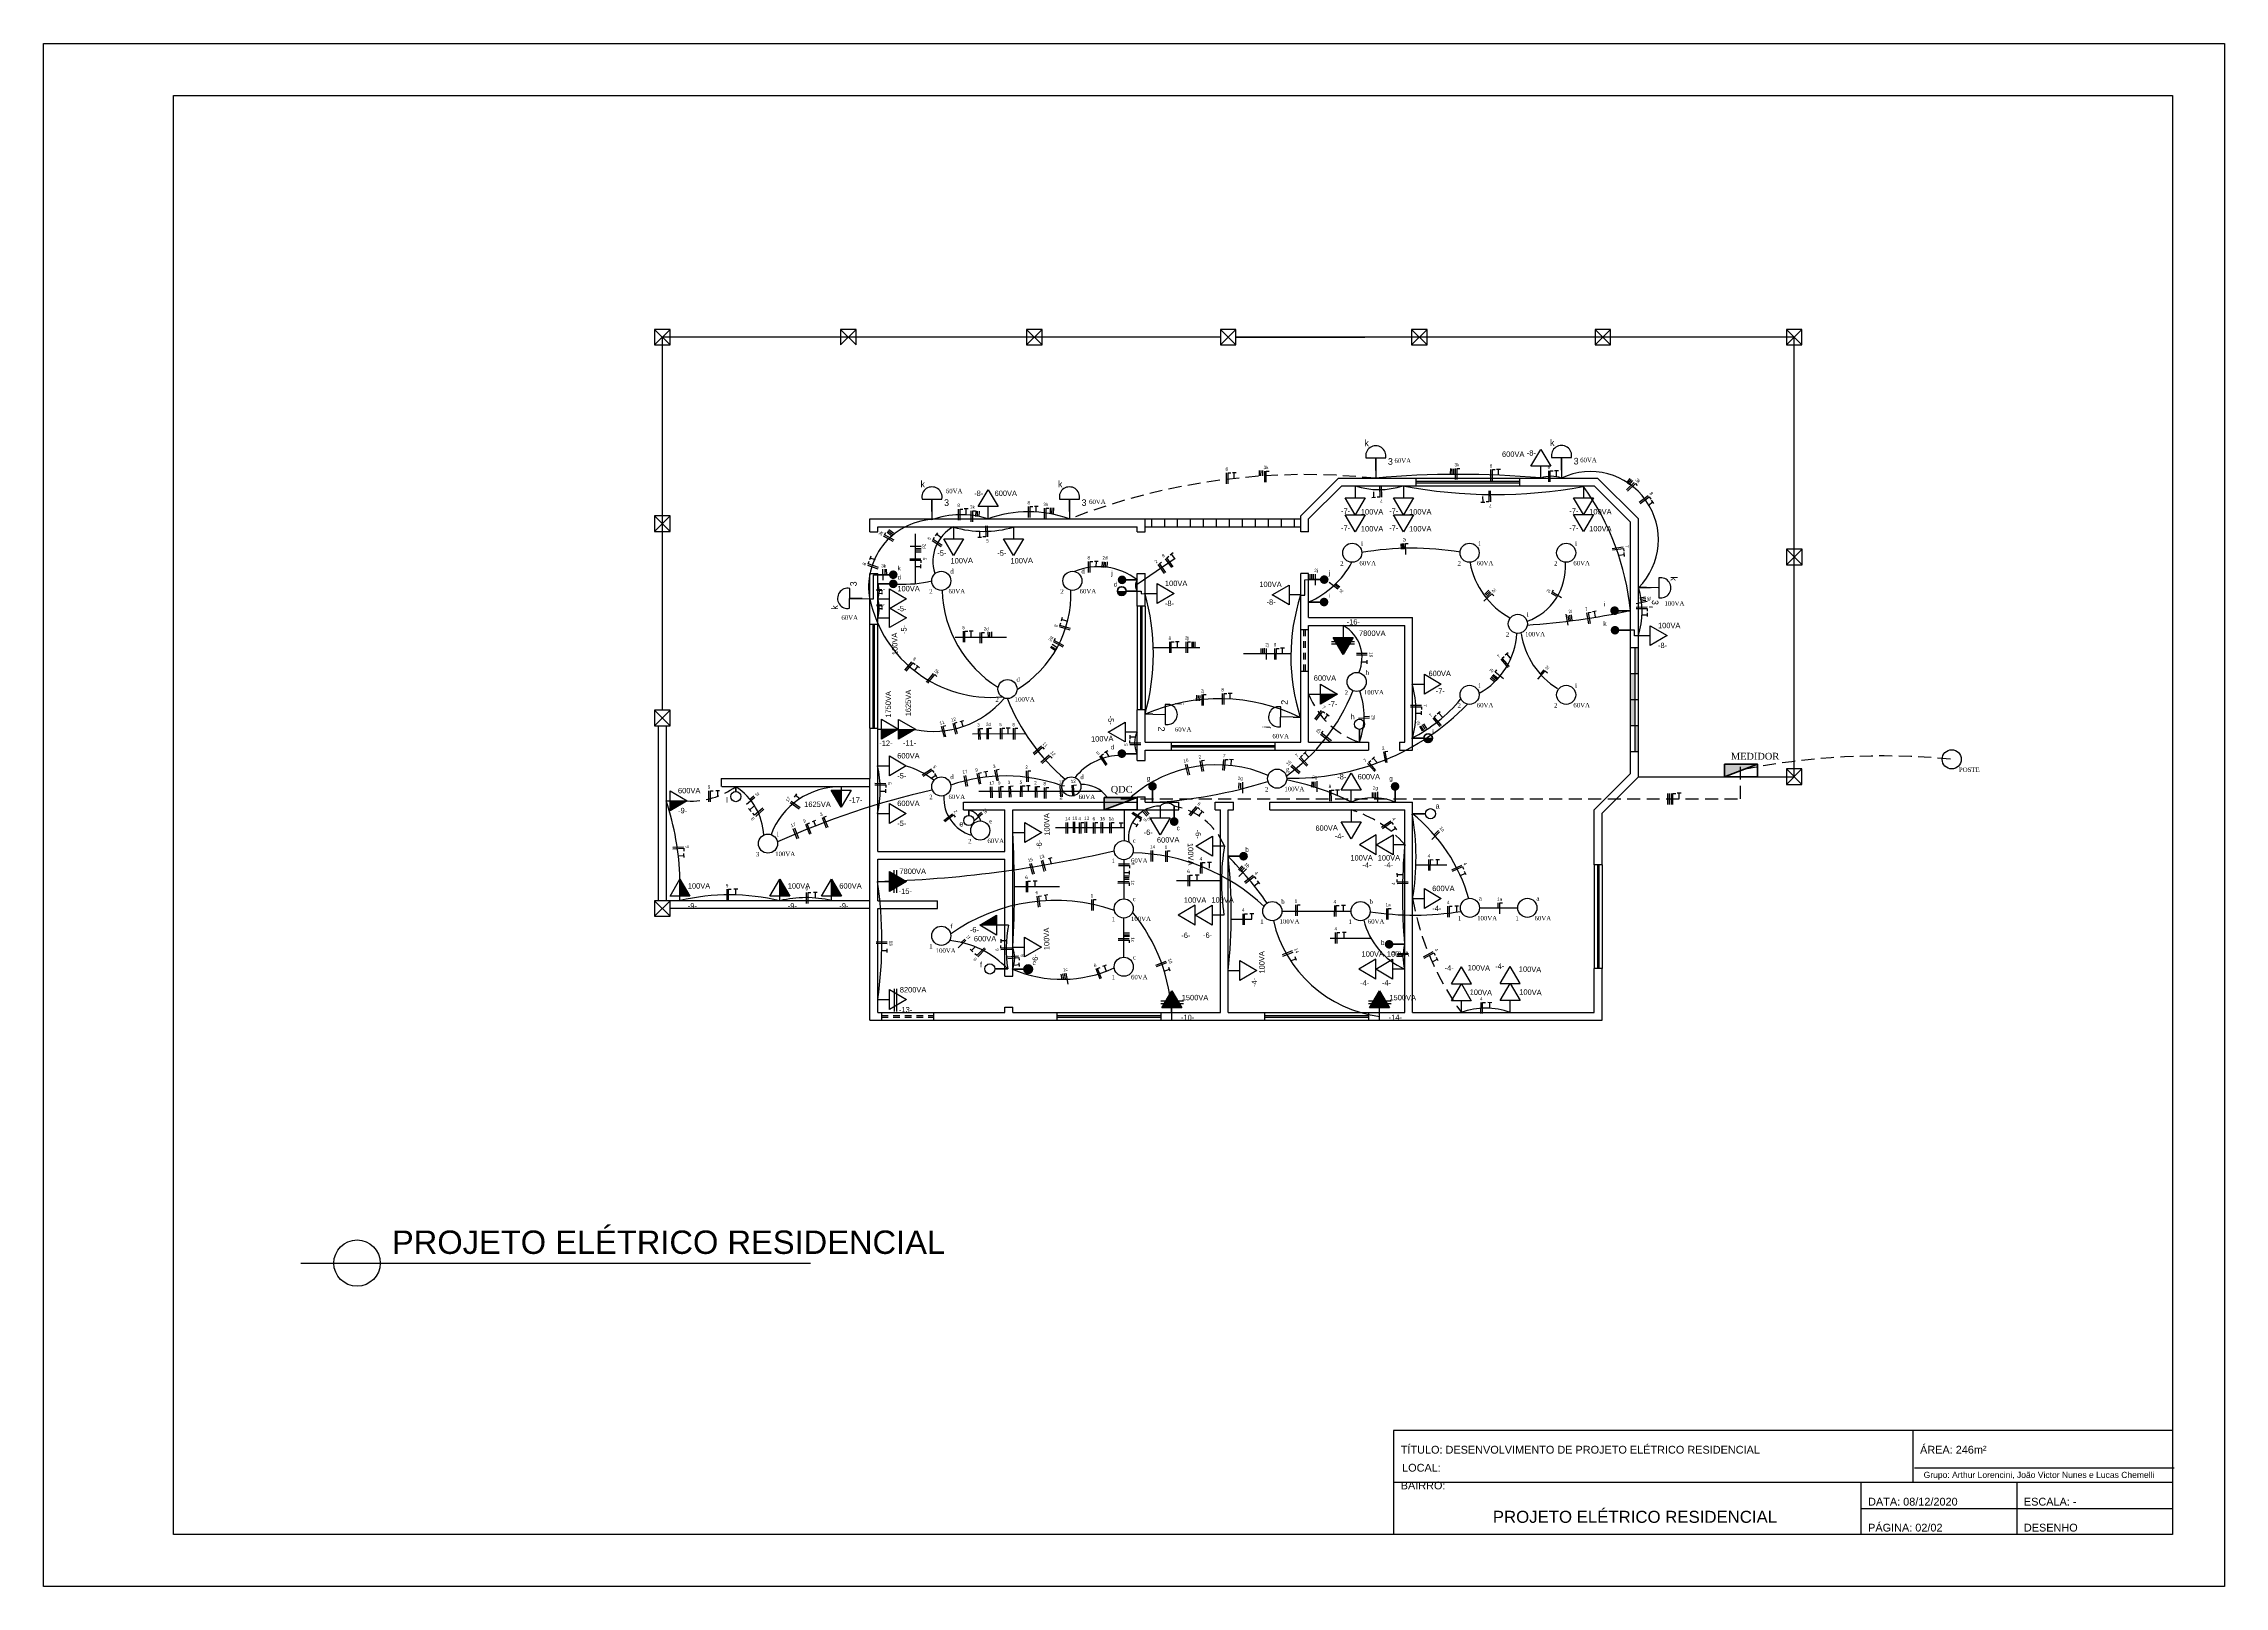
# Model space of a CAD drawing. Extents: x 80 to 1815, y -14679 to 245.
# Drawn here: x 79.72 to 121.72, y 61.91 to 91.61 of the extents above; entities that cross this region are included whole.
import ezdxf

# ---------------------------------------------------------------- set-up
doc = ezdxf.new("R2010")
doc.units = 0
doc.header["$MEASUREMENT"] = 0
for name, pattern in [('DASHED2', [9.525, 6.35, -3.175]), ('HIDDEN', [0.375, 0.25, -0.125]), ('HIDDEN2', [4.7625, 3.175, -1.5875])]:
    doc.linetypes.add(name, pattern=pattern)
doc.layers.get('0').update_dxf_attribs({"linetype": 'CONTINUOUS'})
for name, color, linetype in [('CP-CAR', 7, 'CONTINUOUS'), ('ESQUADRIA', 2, 'CONTINUOUS'), ('FIACAO', 1, 'CONTINUOUS'), ('INTERRUPTOR', 10, 'CONTINUOUS'), ('JANELA', 3, 'CONTINUOUS'), ('PAREDE', 6, 'CONTINUOUS'), ('PILAR', 5, 'CONTINUOUS'), ('PONTO_DE_LUZ', 1, 'CONTINUOUS'), ('PORTA', 3, 'CONTINUOUS'), ('PROJCASA', 3, 'HIDDEN'), ('TEXTO', 1, 'CONTINUOUS'), ('TEXTO_CARIMBO', 6, 'CONTINUOUS'), ('TOMADAS', 1, 'CONTINUOUS'), ('VARANDA', 1, 'CONTINUOUS')]:
    doc.layers.add(name, color=color, linetype=linetype)
doc.layers.add('Interruptores', color=7, linetype='CONTINUOUS', lineweight=50)
doc.layers.add('QDC', color=1, linetype='CONTINUOUS', lineweight=50)
doc.styles.add('ARIALN', font='arial.ttf')

# ---------------------------------------------------------------- blocks, each defined once
blk = doc.blocks.new('BLOCOA3_LEGENDA')
at = {"layer": 'TOMADAS'}
for p, q in [((2.5, -1), (41, -1)), ((2.5, -28.7), (2.5, -1)), ((41, -1), (41, -28.7)), ((26, -26.7), (26, -28.7)), ((41, -26.7), (26, -26.7)), ((36, -26.7), (36, -27.7)), ((41, -27.7), (26, -27.7)), ((35, -27.7), (35, -28.7)), ((38, -27.7), (38, -28.7)), ((35, -28.2), (41, -28.2)), ((41, -28.7), (2.5, -28.7))]:
    blk.add_line(p, q, dxfattribs=at)
blk.add_lwpolyline([(0, 0), (42, 0), (42, -29.7), (0, -29.7)], close=True, dxfattribs=at)
blk = doc.blocks.new('QDC')
for p, q in [((0.2, 0.15), (-0.2, 0.15)), ((-0.2, 0), (0.2, 0.15)), ((-0.2, 0.15), (-0.2, 0)), ((-0.2, 0), (0.2, 0)), ((0.2, 0), (0.2, 0.15))]:
    blk.add_line(p, q)
blk.add_solid([(-0.2, 0), (0.2, 0), (0.2, 0.15)])
blk = doc.blocks.new('TB-30')
for p, q in [((0, 0), (0.143, 0)), ((0.143, 0.12), (0.347, 0)), ((0.143, -0.12), (0.143, 0.12)), ((0.347, 0), (0.143, -0.12))]:
    blk.add_line(p, q)
blk = doc.blocks.new('TB-230')
blk.add_hatch(color=256).paths.add_polyline_path([(0.143, 0.12), (0.143, -0.12), (0.347, 0)])
for p, q in [((0, 0), (0.143, 0)), ((0.143, -0.12), (0.143, 0.12)), ((0.143, 0.12), (0.347, 0)), ((0.347, 0), (0.143, -0.12))]:
    blk.add_line(p, q)

msp = doc.modelspace()

# ---------------------------------------------------------------- hatches: boundary and pattern name
at = {"layer": 'FIACAO'}
h = msp.add_hatch(color=256, dxfattribs=at)
h.dxf.hatch_style = 1
h.paths.add_polyline_path([(95.995, 81.385, 1), (96.162, 81.385, 1)])
h = msp.add_hatch(color=256, dxfattribs=at)
h.dxf.hatch_style = 1
h.paths.add_polyline_path([(95.995, 81.209, 1), (96.162, 81.209, 1)])
h = msp.add_hatch(color=256, dxfattribs=at)
h.dxf.hatch_style = 1
h.paths.add_polyline_path([(100.395, 81.071), (100.562, 81.071, -1)])
h = msp.add_hatch(color=256, dxfattribs=at)
h.dxf.hatch_style = 1
h.paths.add_polyline_path([(100.569, 81.286, -1), (100.402, 81.286, -1)])
h = msp.add_hatch(color=256, dxfattribs=at)
h.dxf.hatch_style = 1
h.paths.add_polyline_path([(104.295, 81.291, 1), (104.462, 81.291, 1)])
h = msp.add_hatch(color=256, dxfattribs=at)
h.dxf.hatch_style = 1
h.paths.add_polyline_path([(104.292, 80.859, 1), (104.459, 80.859, 1)])
h = msp.add_hatch(color=256, dxfattribs=at)
h.dxf.hatch_style = 1
h.paths.add_polyline_path([(110.055, 80.693, -1), (109.887, 80.693, -1)])
h = msp.add_hatch(color=256, dxfattribs=at)
h.dxf.hatch_style = 1
h.paths.add_polyline_path([(110.062, 80.317, -1), (109.895, 80.317, -1)])
h = msp.add_hatch(color=256, dxfattribs=at)
h.dxf.hatch_style = 1
h.paths.add_polyline_path([(106.461, 78.237), (106.294, 78.237, 1)])
h = msp.add_hatch(color=256, dxfattribs=at)
h.dxf.hatch_style = 1
h.paths.add_polyline_path([(100.564, 77.94, -1), (100.397, 77.94, -1)])
h = msp.add_hatch(color=256, dxfattribs=at)
h.dxf.hatch_style = 1
h.paths.add_polyline_path([(101.072, 77.228, 1), (101.072, 77.395, 1)])
h = msp.add_hatch(color=256, dxfattribs=at)
h.dxf.hatch_style = 1
h.paths.add_polyline_path([(105.743, 77.226, 1), (105.743, 77.393, 1)])
h = msp.add_hatch(color=256, dxfattribs=at)
h.dxf.hatch_style = 1
h.paths.add_polyline_path([(101.489, 76.717, 1), (101.489, 76.549, 1)])
h = msp.add_hatch(color=256, dxfattribs=at)
h.dxf.hatch_style = 1
h.paths.add_polyline_path([(102.742, 75.966, 1), (102.909, 75.966, 1)])
h = msp.add_hatch(color=256, dxfattribs=at)
h.dxf.hatch_style = 1
h.paths.add_polyline_path([(105.712, 74.27, 1), (105.545, 74.27, 1)])
h = msp.add_hatch(color=256, dxfattribs=at)
h.dxf.hatch_style = 1
h.paths.add_polyline_path([(98.593, 73.79, 1), (98.76, 73.79, 1)])
at = {"layer": 'PORTA'}
h = msp.add_hatch(dxfattribs=at)
h.set_pattern_fill('_USER,_O', color=1, scale=0.25, angle=90, pattern_type=0)
h.set_pattern_definition([(90, (58.30592, 75.26698), (-0.25, 2e-17), [])])
h.paths.add_polyline_path([(103.929, 82.459), (100.929, 82.459), (100.929, 82.309), (103.929, 82.309)])
h = msp.add_hatch(color=1, dxfattribs=at)
h.dxf.hatch_style = 1
h.paths.add_polyline_path([(110.429, 79.978), (110.369, 79.978), (110.369, 79.478), (110.429, 79.478)])
h.paths.add_polyline_path([(110.429, 78.478), (110.369, 78.478), (110.369, 77.978), (110.429, 77.978)])
h.paths.add_polyline_path([(110.369, 78.978), (110.279, 78.978), (110.279, 78.478), (110.369, 78.478)])
h.paths.add_polyline_path([(110.369, 79.478), (110.279, 79.478), (110.279, 78.978), (110.369, 78.978)])
at = {"layer": 'TOMADAS'}
for points in [[(104.306, 79.084), (104.306, 78.892), (104.632, 79.084)], [(95.852, 78.41), (95.852, 78.218), (96.177, 78.41)], [(96.182, 78.409), (96.182, 78.217), (96.508, 78.409)], [(91.783, 77.033), (91.783, 76.841), (92.108, 77.033)], [(95.077, 77.236), (94.885, 77.236), (95.077, 76.91)], [(91.971, 75.199), (92.163, 75.199), (91.971, 75.525)], [(93.896, 75.199), (94.088, 75.199), (93.896, 75.525)], [(94.889, 75.199), (95.081, 75.199), (94.889, 75.525)], [(98.069, 74.639), (98.069, 74.831), (97.743, 74.639)]]:
    msp.add_hatch(color=256, dxfattribs=at).paths.add_polyline_path(points)

# ---------------------------------------------------------------- linework, layer by layer
at = {"color": 7}
for p, q in [((102.498, 83.135), (102.498, 83.346)), ((102.528, 83.135), (102.529, 83.346)), ((102.529, 83.346), (102.582, 83.346)), ((102.684, 83.348), (102.61, 83.348)), ((102.647, 83.242), (102.647, 83.348)), ((103.131, 83.288), (103.134, 83.394)), ((103.161, 83.287), (103.164, 83.393)), ((103.194, 83.286), (103.197, 83.392)), ((103.232, 83.167), (103.232, 83.378)), ((103.262, 83.166), (103.263, 83.378)), ((103.263, 83.378), (103.316, 83.378)), ((106.811, 83.321), (106.814, 83.427)), ((106.841, 83.32), (106.844, 83.426)), ((106.874, 83.319), (106.877, 83.425)), ((106.91, 83.218), (106.91, 83.43)), ((106.94, 83.218), (106.94, 83.43)), ((106.94, 83.43), (106.993, 83.43)), ((107.587, 83.197), (107.587, 83.409)), ((107.618, 83.197), (107.618, 83.409)), ((107.618, 83.409), (107.671, 83.409)), ((107.773, 83.411), (107.699, 83.411)), ((107.736, 83.305), (107.736, 83.411)), ((108.702, 83.173), (108.703, 83.384)), ((108.733, 83.173), (108.733, 83.384)), ((108.733, 83.384), (108.786, 83.384)), ((108.888, 83.386), (108.814, 83.386)), ((108.851, 83.28), (108.851, 83.386)), ((110.198, 83.018), (110.351, 83.163)), ((110.205, 83.154), (110.271, 83.237)), ((110.229, 83.135), (110.294, 83.218)), ((110.254, 83.115), (110.32, 83.198)), ((105.294, 82.874), (105.368, 82.876)), ((105.328, 82.981), (105.331, 82.875)), ((105.449, 82.88), (105.396, 82.879)), ((105.445, 83.091), (105.449, 82.88)), ((105.475, 83.092), (105.479, 82.88)), ((107.395, 82.782), (107.469, 82.783)), ((107.43, 82.888), (107.432, 82.782)), ((107.55, 82.787), (107.498, 82.786)), ((107.546, 82.998), (107.55, 82.787)), ((107.576, 82.999), (107.581, 82.787)), ((110.219, 82.996), (110.372, 83.141)), ((110.372, 83.141), (110.409, 83.103)), ((110.446, 82.783), (110.617, 82.908)), ((110.464, 82.759), (110.635, 82.884)), ((110.621, 82.727), (110.706, 82.789)), ((110.635, 82.884), (110.666, 82.841)), ((110.728, 82.759), (110.684, 82.819)), ((97.335, 82.438), (97.335, 82.649)), ((97.365, 82.438), (97.365, 82.649)), ((97.365, 82.649), (97.418, 82.649)), ((97.52, 82.651), (97.446, 82.651)), ((97.483, 82.545), (97.483, 82.651)), ((97.579, 82.404), (97.579, 82.616)), ((97.61, 82.404), (97.61, 82.616)), ((97.61, 82.616), (97.663, 82.616)), ((97.671, 82.506), (97.674, 82.612)), ((97.702, 82.505), (97.704, 82.611)), ((97.734, 82.505), (97.737, 82.611)), ((97.854, 82.325), (97.86, 82.113)), ((97.885, 82.326), (97.891, 82.114)), ((98.686, 82.486), (98.686, 82.698)), ((98.716, 82.486), (98.716, 82.698)), ((98.716, 82.698), (98.769, 82.698)), ((98.871, 82.7), (98.797, 82.7)), ((98.834, 82.594), (98.834, 82.7)), ((98.992, 82.455), (98.992, 82.666)), ((99.022, 82.455), (99.022, 82.666)), ((99.022, 82.666), (99.075, 82.666)), ((99.104, 82.567), (99.107, 82.673)), ((99.134, 82.566), (99.137, 82.672)), ((99.167, 82.566), (99.169, 82.671)), ((96.078, 82.024), (95.893, 82.126)), ((95.907, 82.153), (95.933, 82.199)), ((96.093, 82.051), (95.907, 82.153)), ((96.044, 82.135), (95.959, 82.198)), ((96.062, 82.16), (95.977, 82.222)), ((96.081, 82.186), (95.996, 82.249)), ((96.404, 81.933), (96.615, 81.934)), ((97.003, 81.92), (96.828, 82.04)), ((96.845, 82.065), (96.875, 82.109)), ((97.02, 81.945), (96.845, 82.065)), ((96.931, 82.194), (96.889, 82.133)), ((96.998, 82.104), (96.91, 82.164)), ((97.705, 82.107), (97.779, 82.109)), ((97.739, 82.214), (97.742, 82.108)), ((97.86, 82.113), (97.807, 82.112)), ((105.852, 81.983), (105.858, 81.878)), ((105.882, 81.985), (105.888, 81.879)), ((105.917, 81.88), (105.913, 81.986)), ((105.943, 81.987), (105.996, 81.988)), ((105.949, 81.776), (105.943, 81.988)), ((109.927, 81.892), (110.137, 81.921)), ((95.786, 81.494), (95.586, 81.565)), ((95.597, 81.594), (95.615, 81.644)), ((95.796, 81.522), (95.597, 81.594)), ((95.648, 81.741), (95.622, 81.671)), ((95.735, 81.67), (95.635, 81.706)), ((95.883, 81.278), (95.881, 81.489)), ((95.922, 81.383), (95.921, 81.489)), ((95.952, 81.384), (95.951, 81.489)), ((96.398, 81.694), (96.61, 81.694)), ((96.398, 81.664), (96.61, 81.664)), ((96.506, 81.546), (96.612, 81.546)), ((96.508, 81.892), (96.614, 81.895)), ((96.508, 81.863), (96.614, 81.866)), ((96.512, 81.826), (96.618, 81.829)), ((96.61, 81.664), (96.61, 81.611)), ((96.612, 81.509), (96.612, 81.583)), ((99.841, 81.428), (99.841, 81.639)), ((99.871, 81.428), (99.871, 81.639)), ((99.871, 81.639), (99.924, 81.639)), ((100.027, 81.641), (99.952, 81.641)), ((99.989, 81.535), (99.99, 81.641)), ((100.104, 81.527), (100.107, 81.633)), ((100.135, 81.527), (100.138, 81.632)), ((100.164, 81.525), (100.167, 81.63)), ((100.201, 81.526), (100.204, 81.632)), ((101.305, 81.41), (101.18, 81.581)), ((101.204, 81.599), (101.247, 81.63)), ((101.329, 81.428), (101.204, 81.599)), ((101.446, 81.522), (101.321, 81.692)), ((101.345, 81.71), (101.388, 81.741)), ((101.47, 81.539), (101.345, 81.71)), ((101.469, 81.804), (101.409, 81.76)), ((101.502, 81.696), (101.439, 81.782)), ((109.931, 81.862), (110.141, 81.891)), ((110.054, 81.76), (110.159, 81.774)), ((110.141, 81.891), (110.148, 81.839)), ((110.164, 81.737), (110.154, 81.811)), ((95.755, 81.101), (95.861, 81.101)), ((95.755, 81.086), (95.861, 81.086)), ((95.861, 81.086), (95.861, 81.059)), ((104.108, 81.29), (104.107, 81.396)), ((104.138, 81.29), (104.137, 81.396)), ((104.17, 81.291), (104.17, 81.397)), ((104.209, 81.184), (104.209, 81.395)), ((104.644, 81.107), (104.477, 81.237)), ((104.58, 81.195), (104.663, 81.129)), ((104.599, 81.219), (104.682, 81.153)), ((107.547, 81.086), (107.471, 81.012)), ((107.568, 81.064), (107.492, 80.99)), ((108.768, 81.05), (108.796, 81.095)), ((95.756, 80.807), (95.862, 80.807)), ((95.756, 80.792), (95.861, 80.792)), ((95.809, 81.027), (95.862, 81.026)), ((95.81, 80.733), (95.862, 80.733)), ((95.861, 80.792), (95.861, 80.766)), ((95.862, 81.008), (95.862, 81.045)), ((95.862, 80.715), (95.862, 80.752)), ((107.454, 80.877), (107.61, 81.02)), ((107.512, 80.969), (107.589, 81.042)), ((107.61, 81.02), (107.645, 80.98)), ((108.845, 80.97), (108.753, 81.023)), ((108.949, 80.941), (108.768, 81.05)), ((109.474, 80.442), (109.437, 80.65)), ((109.467, 80.655), (109.519, 80.665)), ((109.504, 80.447), (109.467, 80.655)), ((109.619, 80.685), (109.546, 80.672)), ((109.601, 80.574), (109.583, 80.678)), ((110.387, 80.763), (110.599, 80.765)), ((110.387, 80.733), (110.599, 80.735)), ((110.389, 80.834), (110.596, 80.877)), ((110.46, 80.942), (110.564, 80.959)), ((110.465, 80.912), (110.57, 80.93)), ((110.471, 80.88), (110.575, 80.898)), ((110.599, 80.735), (110.599, 80.682)), ((110.602, 80.579), (110.602, 80.653)), ((97.429, 80.084), (97.43, 80.296)), ((97.46, 80.084), (97.46, 80.296)), ((97.46, 80.296), (97.513, 80.296)), ((97.615, 80.298), (97.541, 80.298)), ((97.578, 80.192), (97.578, 80.298)), ((97.752, 80.065), (97.753, 80.276)), ((97.783, 80.065), (97.783, 80.276)), ((97.783, 80.276), (97.836, 80.276)), ((97.91, 80.177), (97.908, 80.283)), ((97.939, 80.177), (97.937, 80.282)), ((97.976, 80.18), (97.974, 80.286)), ((99.484, 80.321), (99.28, 80.381)), ((99.289, 80.41), (99.304, 80.461)), ((99.492, 80.35), (99.289, 80.41)), ((99.331, 80.56), (99.31, 80.488)), ((99.422, 80.494), (99.32, 80.524)), ((109.077, 80.417), (109.04, 80.625)), ((109.094, 80.498), (109.079, 80.603)), ((109.124, 80.502), (109.109, 80.607)), ((109.157, 80.507), (109.142, 80.612)), ((110.496, 80.616), (110.602, 80.616)), ((99.196, 79.926), (99.106, 79.983)), ((99.212, 79.95), (99.123, 80.006)), ((99.23, 79.982), (99.141, 80.039)), ((99.35, 79.992), (99.164, 80.094)), ((99.179, 80.12), (99.204, 80.166)), ((99.364, 80.018), (99.179, 80.12)), ((101.403, 79.88), (101.403, 80.092)), ((101.433, 79.88), (101.433, 80.092)), ((101.433, 80.092), (101.486, 80.092)), ((101.588, 80.094), (101.514, 80.094)), ((101.551, 79.988), (101.551, 80.094)), ((101.719, 79.884), (101.719, 80.095)), ((101.749, 79.884), (101.749, 80.095)), ((101.749, 80.095), (101.802, 80.095)), ((101.833, 79.985), (101.833, 80.091)), ((101.863, 79.985), (101.863, 80.091)), ((101.896, 79.986), (101.895, 80.091)), ((103.167, 79.862), (103.166, 79.968)), ((103.197, 79.862), (103.196, 79.968)), ((103.23, 79.863), (103.229, 79.969)), ((103.268, 79.756), (103.268, 79.967)), ((103.426, 79.756), (103.426, 79.968)), ((103.456, 79.756), (103.457, 79.968)), ((103.457, 79.968), (103.51, 79.967)), ((103.612, 79.969), (103.538, 79.969)), ((103.575, 79.864), (103.575, 79.969)), ((104.998, 79.874), (105.209, 79.874)), ((104.998, 79.844), (105.209, 79.844)), ((107.807, 79.779), (107.846, 79.814)), ((107.922, 79.884), (107.866, 79.835)), ((107.964, 79.78), (107.894, 79.859)), ((96.304, 79.546), (96.438, 79.71)), ((96.328, 79.527), (96.461, 79.691)), ((96.461, 79.691), (96.502, 79.658)), ((96.488, 79.536), (96.554, 79.618)), ((96.583, 79.595), (96.526, 79.641)), ((96.721, 79.315), (96.853, 79.481)), ((96.745, 79.296), (96.877, 79.462)), ((96.877, 79.462), (96.918, 79.429)), ((105.103, 79.705), (105.209, 79.705)), ((105.209, 79.668), (105.209, 79.742)), ((107.659, 79.322), (107.575, 79.387)), ((107.677, 79.346), (107.594, 79.411)), ((107.697, 79.372), (107.613, 79.437)), ((107.716, 79.396), (107.632, 79.461)), ((107.669, 79.511), (107.702, 79.552)), ((107.834, 79.38), (107.669, 79.511)), ((107.924, 79.601), (107.784, 79.759)), ((107.947, 79.621), (107.807, 79.779)), ((108.495, 79.375), (108.637, 79.532)), ((108.544, 79.472), (108.613, 79.552)), ((108.636, 79.532), (108.676, 79.496)), ((101.922, 78.958), (101.925, 79.064)), ((101.952, 78.957), (101.955, 79.063)), ((101.985, 78.957), (101.987, 79.062)), ((102.025, 78.868), (102.025, 79.08)), ((102.055, 78.868), (102.055, 79.079)), ((102.055, 79.079), (102.108, 79.079)), ((102.418, 78.887), (102.419, 79.099)), ((102.449, 78.887), (102.449, 79.099)), ((102.449, 79.099), (102.502, 79.098)), ((102.604, 79.1), (102.53, 79.1)), ((102.567, 78.995), (102.567, 79.1)), ((97.26, 78.529), (97.31, 78.544)), ((97.43, 78.575), (97.358, 78.556)), ((97.422, 78.463), (97.394, 78.565)), ((104.198, 78.605), (104.326, 78.774)), ((104.222, 78.587), (104.35, 78.755)), ((104.35, 78.755), (104.392, 78.724)), ((104.382, 78.601), (104.446, 78.686)), ((104.475, 78.664), (104.416, 78.708)), ((105.04, 78.625), (105.251, 78.631)), ((105.144, 78.658), (105.25, 78.661)), ((106.04, 78.871), (106.251, 78.871)), ((106.04, 78.841), (106.251, 78.841)), ((106.148, 78.723), (106.253, 78.723)), ((106.251, 78.841), (106.251, 78.788)), ((106.253, 78.686), (106.253, 78.76)), ((106.614, 78.465), (106.474, 78.624)), ((106.497, 78.644), (106.537, 78.679)), ((106.637, 78.485), (106.497, 78.644)), ((106.612, 78.748), (106.556, 78.699)), ((106.654, 78.644), (106.584, 78.723)), ((97.065, 78.257), (97.009, 78.461)), ((97.039, 78.469), (97.089, 78.484)), ((97.094, 78.265), (97.039, 78.469)), ((97.286, 78.317), (97.23, 78.521)), ((97.315, 78.325), (97.26, 78.529)), ((97.729, 78.211), (97.719, 78.423)), ((97.749, 78.424), (97.802, 78.426)), ((97.759, 78.213), (97.749, 78.424)), ((97.885, 78.221), (97.885, 78.433)), ((97.915, 78.221), (97.916, 78.433)), ((97.916, 78.433), (97.968, 78.433)), ((98.143, 78.218), (98.143, 78.43)), ((98.173, 78.218), (98.173, 78.43)), ((98.173, 78.43), (98.226, 78.43)), ((98.329, 78.432), (98.255, 78.432)), ((98.292, 78.326), (98.292, 78.432)), ((98.395, 78.216), (98.395, 78.428)), ((98.426, 78.216), (98.426, 78.428)), ((98.426, 78.428), (98.479, 78.428)), ((100.633, 78.296), (100.633, 78.222)), ((100.739, 78.259), (100.633, 78.259)), ((100.635, 78.141), (100.635, 78.194)), ((100.847, 78.141), (100.635, 78.141)), ((104.492, 78.161), (104.306, 78.312)), ((104.325, 78.336), (104.361, 78.375)), ((104.52, 78.19), (104.325, 78.336)), ((106.273, 78.373), (106.217, 78.462)), ((106.299, 78.389), (106.242, 78.479)), ((106.326, 78.407), (106.27, 78.496)), ((106.352, 78.423), (106.296, 78.512)), ((98.772, 77.948), (98.931, 78.088)), ((98.792, 77.925), (98.951, 78.065)), ((98.924, 77.776), (99.083, 77.916)), ((98.944, 77.753), (99.103, 77.893)), ((98.951, 78.065), (98.987, 78.026)), ((99.103, 77.893), (99.138, 77.854)), ((100.176, 77.714), (100.058, 77.89)), ((100.083, 77.907), (100.127, 77.936)), ((100.201, 77.731), (100.083, 77.907)), ((100.211, 77.995), (100.149, 77.954)), ((100.239, 77.887), (100.18, 77.975)), ((100.847, 78.111), (100.635, 78.111)), ((101.759, 77.526), (101.706, 77.731)), ((101.788, 77.534), (101.736, 77.739)), ((102.029, 77.595), (101.992, 77.804)), ((102.022, 77.809), (102.074, 77.818)), ((102.059, 77.601), (102.022, 77.809)), ((102.429, 77.62), (102.445, 77.831)), ((102.459, 77.618), (102.475, 77.829)), ((102.475, 77.829), (102.528, 77.825)), ((102.63, 77.819), (102.556, 77.825)), ((102.585, 77.716), (102.593, 77.822)), ((103.913, 77.577), (103.754, 77.717)), ((104.044, 77.699), (103.899, 77.852)), ((103.921, 77.873), (103.959, 77.91)), ((104.066, 77.719), (103.921, 77.873)), ((104.032, 77.981), (103.979, 77.93)), ((104.078, 77.879), (104.006, 77.956)), ((105.353, 77.595), (105.213, 77.754)), ((105.235, 77.774), (105.275, 77.809)), ((105.375, 77.615), (105.235, 77.774)), ((105.35, 77.878), (105.295, 77.829)), ((105.393, 77.774), (105.323, 77.854)), ((105.563, 77.767), (105.526, 77.975)), ((105.555, 77.98), (105.607, 77.99)), ((105.592, 77.772), (105.555, 77.98)), ((95.724, 77.37), (95.936, 77.369)), ((95.724, 77.34), (95.936, 77.339)), ((95.936, 77.339), (95.935, 77.286)), ((96.637, 77.533), (96.813, 77.65)), ((96.654, 77.508), (96.83, 77.624)), ((96.809, 77.468), (96.897, 77.527)), ((96.83, 77.624), (96.859, 77.58)), ((96.918, 77.496), (96.877, 77.558)), ((97.486, 77.307), (97.444, 77.515)), ((97.516, 77.313), (97.474, 77.521)), ((97.739, 77.351), (97.695, 77.558)), ((97.725, 77.564), (97.776, 77.575)), ((97.768, 77.357), (97.725, 77.564)), ((97.897, 77.6), (97.824, 77.585)), ((97.883, 77.489), (97.861, 77.593)), ((97.96, 77.088), (97.953, 77.299)), ((97.99, 77.089), (97.983, 77.3)), ((98.079, 77.418), (98.035, 77.625)), ((98.064, 77.632), (98.116, 77.642)), ((98.108, 77.424), (98.064, 77.632)), ((98.126, 77.092), (98.119, 77.304)), ((98.15, 77.305), (98.202, 77.307)), ((98.156, 77.093), (98.15, 77.305)), ((98.318, 77.103), (98.308, 77.315)), ((98.338, 77.316), (98.391, 77.318)), ((98.348, 77.105), (98.338, 77.316)), ((98.532, 77.107), (98.533, 77.319)), ((98.563, 77.107), (98.563, 77.319)), ((98.563, 77.319), (98.616, 77.319)), ((98.718, 77.321), (98.644, 77.321)), ((98.651, 77.397), (98.647, 77.608)), ((98.677, 77.609), (98.73, 77.61)), ((98.682, 77.397), (98.677, 77.609)), ((98.681, 77.215), (98.681, 77.321)), ((98.821, 77.097), (98.817, 77.308)), ((98.847, 77.309), (98.9, 77.31)), ((98.852, 77.097), (98.847, 77.309)), ((98.993, 77.078), (98.993, 77.29)), ((99.023, 77.078), (99.023, 77.29)), ((99.023, 77.29), (99.076, 77.29)), ((99.306, 77.11), (99.294, 77.321)), ((99.324, 77.323), (99.377, 77.327)), ((99.336, 77.112), (99.324, 77.323)), ((99.535, 77.123), (99.522, 77.334)), ((99.553, 77.336), (99.605, 77.34)), ((99.565, 77.125), (99.553, 77.336)), ((102.737, 77.27), (102.74, 77.376)), ((102.77, 77.27), (102.772, 77.375)), ((102.81, 77.181), (102.81, 77.392)), ((103.894, 77.554), (103.734, 77.694)), ((104.141, 77.293), (104.144, 77.399)), ((104.171, 77.292), (104.174, 77.398)), ((104.204, 77.291), (104.207, 77.397)), ((104.244, 77.203), (104.245, 77.414)), ((92.528, 77.015), (92.528, 77.227)), ((92.558, 77.015), (92.558, 77.227)), ((92.558, 77.227), (92.611, 77.227)), ((92.735, 77.227), (92.66, 77.227)), ((92.698, 77.121), (92.698, 77.227)), ((93.25, 76.97), (93.414, 77.104)), ((93.292, 76.886), (93.341, 76.83)), ((93.313, 77.06), (93.395, 77.127)), ((93.396, 76.928), (93.317, 76.858)), ((93.567, 76.894), (93.409, 76.754)), ((93.587, 76.871), (93.429, 76.731)), ((94.266, 76.873), (94.095, 76.996)), ((94.284, 76.897), (94.112, 77.021)), ((94.215, 77.164), (94.172, 77.104)), ((94.279, 77.072), (94.194, 77.134)), ((95.831, 77.221), (95.937, 77.221)), ((95.937, 77.184), (95.937, 77.258)), ((101.78, 76.763), (101.92, 76.922)), ((101.803, 76.743), (101.943, 76.902)), ((101.943, 76.902), (101.982, 76.867)), ((104.485, 77.025), (104.485, 77.237)), ((104.516, 77.025), (104.515, 77.237)), ((104.515, 77.237), (104.568, 77.237)), ((104.67, 77.24), (104.596, 77.239)), ((104.634, 77.134), (104.633, 77.239)), ((105.307, 77.087), (105.31, 77.192)), ((105.338, 77.086), (105.341, 77.192)), ((105.37, 77.085), (105.373, 77.191)), ((105.411, 76.996), (105.411, 77.208)), ((110.997, 76.964), (110.997, 77.175)), ((111.03, 76.964), (111.031, 77.175)), ((111.065, 76.963), (111.065, 77.175)), ((111.095, 76.963), (111.095, 77.175)), ((111.095, 77.175), (111.148, 77.175)), ((111.251, 77.177), (111.177, 77.177)), ((111.214, 77.071), (111.214, 77.177)), ((93.409, 76.754), (93.374, 76.793)), ((94.231, 76.295), (94.153, 76.492)), ((94.259, 76.307), (94.181, 76.503)), ((94.472, 76.382), (94.393, 76.579)), ((94.421, 76.59), (94.47, 76.61)), ((94.5, 76.394), (94.421, 76.59)), ((94.584, 76.656), (94.515, 76.628)), ((94.589, 76.544), (94.55, 76.642)), ((94.795, 76.508), (94.716, 76.705)), ((94.744, 76.716), (94.793, 76.736)), ((94.823, 76.52), (94.744, 76.716)), ((97.053, 76.656), (97.221, 76.784)), ((97.071, 76.632), (97.239, 76.76)), ((97.239, 76.76), (97.271, 76.718)), ((97.635, 76.653), (97.798, 76.787)), ((97.697, 76.744), (97.779, 76.811)), ((99.204, 76.516), (99.946, 76.519)), ((99.41, 76.405), (99.41, 76.617)), ((99.44, 76.405), (99.44, 76.617)), ((99.548, 76.413), (99.548, 76.625)), ((99.578, 76.413), (99.578, 76.625)), ((99.667, 76.406), (99.667, 76.618)), ((99.697, 76.406), (99.697, 76.618)), ((99.697, 76.618), (99.75, 76.618)), ((99.777, 76.413), (99.777, 76.625)), ((99.807, 76.413), (99.807, 76.625)), ((99.938, 76.403), (99.938, 76.615)), ((99.969, 76.403), (99.969, 76.615)), ((99.969, 76.615), (100.021, 76.615)), ((100.082, 76.407), (100.082, 76.619)), ((100.112, 76.407), (100.112, 76.619)), ((100.249, 76.407), (100.249, 76.618)), ((100.279, 76.407), (100.279, 76.618)), ((100.279, 76.618), (100.332, 76.618)), ((100.504, 76.602), (100.43, 76.602)), ((100.467, 76.519), (100.467, 76.602)), ((100.673, 76.792), (100.852, 76.678)), ((100.688, 76.618), (100.778, 76.561)), ((100.69, 76.817), (100.868, 76.704)), ((100.758, 76.53), (100.798, 76.592)), ((100.852, 76.678), (100.824, 76.634)), ((100.892, 76.814), (100.965, 76.736)), ((100.916, 76.836), (100.988, 76.759)), ((100.938, 76.857), (101.01, 76.779)), ((101.963, 76.746), (102.033, 76.825)), ((102.06, 76.801), (102.005, 76.85)), ((105.484, 76.527), (105.66, 76.645)), ((105.501, 76.502), (105.677, 76.62)), ((105.667, 76.446), (105.754, 76.505)), ((105.677, 76.62), (105.706, 76.576)), ((105.775, 76.474), (105.734, 76.535)), ((106.504, 76.385), (106.58, 76.458)), ((91.831, 76.138), (92.042, 76.148)), ((91.832, 76.108), (92.043, 76.118)), ((92.043, 76.118), (92.046, 76.065)), ((101.048, 75.863), (101.048, 76.074)), ((101.078, 75.863), (101.078, 76.074)), ((101.328, 75.857), (101.328, 76.069)), ((101.358, 75.857), (101.358, 76.069)), ((101.358, 76.069), (101.411, 76.069)), ((106.449, 76.29), (106.601, 76.437)), ((91.945, 75.974), (92.05, 75.979)), ((92.052, 75.942), (92.048, 76.016)), ((98.767, 75.614), (98.712, 75.818)), ((98.797, 75.622), (98.741, 75.826)), ((98.988, 75.674), (98.933, 75.879)), ((99.018, 75.682), (98.962, 75.887)), ((99.132, 75.933), (99.06, 75.913)), ((99.124, 75.821), (99.096, 75.923)), ((100.418, 75.819), (100.629, 75.819)), ((100.418, 75.788), (100.629, 75.789)), ((100.524, 75.65), (100.63, 75.65)), ((100.629, 75.789), (100.63, 75.736)), ((100.63, 75.613), (100.63, 75.687)), ((101.761, 75.39), (101.761, 75.601)), ((101.792, 75.39), (101.792, 75.601)), ((101.792, 75.601), (101.844, 75.601)), ((101.968, 75.601), (101.894, 75.601)), ((101.931, 75.496), (101.931, 75.601)), ((101.998, 75.633), (102, 75.845)), ((102.028, 75.633), (102.03, 75.845)), ((102.03, 75.845), (102.083, 75.844)), ((102.206, 75.843), (102.132, 75.844)), ((102.168, 75.738), (102.169, 75.843)), ((102.725, 75.706), (102.797, 75.784)), ((102.735, 75.574), (102.882, 75.726)), ((102.748, 75.685), (102.819, 75.763)), ((102.772, 75.663), (102.843, 75.741)), ((105.78, 75.642), (105.781, 75.567)), ((105.886, 75.606), (105.78, 75.605)), ((106.391, 75.689), (106.393, 75.9)), ((106.422, 75.688), (106.424, 75.9)), ((106.424, 75.9), (106.477, 75.899)), ((106.6, 75.898), (106.526, 75.899)), ((106.562, 75.801), (106.563, 75.899)), ((106.835, 75.703), (107.027, 75.792)), ((106.848, 75.676), (107.039, 75.765)), ((107.002, 75.594), (107.098, 75.639)), ((107.039, 75.765), (107.062, 75.717)), ((107.114, 75.605), (107.082, 75.672)), ((92.877, 75.117), (92.877, 75.329)), ((92.907, 75.117), (92.907, 75.329)), ((92.907, 75.329), (92.96, 75.329)), ((93.083, 75.329), (93.009, 75.329)), ((93.046, 75.223), (93.046, 75.329)), ((94.41, 75.057), (94.41, 75.269)), ((94.44, 75.057), (94.44, 75.269)), ((94.44, 75.269), (94.493, 75.269)), ((94.616, 75.269), (94.542, 75.269)), ((94.579, 75.163), (94.579, 75.269)), ((98.414, 75.38), (98.811, 75.38)), ((98.642, 75.274), (98.642, 75.486)), ((98.672, 75.274), (98.672, 75.486)), ((98.672, 75.486), (98.725, 75.486)), ((98.848, 75.486), (98.774, 75.486)), ((98.811, 75.38), (98.811, 75.486)), ((98.879, 74.985), (98.851, 75.194)), ((98.881, 75.198), (98.933, 75.205)), ((98.909, 74.989), (98.881, 75.198)), ((99.055, 75.222), (98.982, 75.212)), ((99.033, 75.112), (99.019, 75.217)), ((100.407, 75.48), (100.619, 75.481)), ((100.407, 75.449), (100.619, 75.451)), ((100.519, 75.554), (100.625, 75.554)), ((100.519, 75.523), (100.625, 75.523)), ((100.521, 75.587), (100.627, 75.587)), ((100.619, 75.451), (100.619, 75.398)), ((101.534, 75.496), (101.931, 75.496)), ((102.842, 75.47), (103.011, 75.598)), ((102.861, 75.446), (103.029, 75.574)), ((103.029, 75.574), (103.061, 75.532)), ((103.029, 75.399), (103.113, 75.463)), ((103.136, 75.434), (103.091, 75.493)), ((105.782, 75.465), (105.781, 75.518)), ((105.994, 75.468), (105.782, 75.465)), ((105.994, 75.438), (105.782, 75.435)), ((99.901, 74.921), (99.901, 75.133)), ((99.932, 74.921), (99.932, 75.133)), ((99.932, 75.133), (99.985, 75.133)), ((102.816, 74.646), (102.816, 74.858)), ((102.846, 74.646), (102.846, 74.858)), ((102.846, 74.858), (102.899, 74.858)), ((103.022, 74.858), (102.948, 74.858)), ((102.985, 74.752), (102.985, 74.858)), ((103.831, 74.819), (103.831, 75.031)), ((103.861, 74.819), (103.861, 75.031)), ((103.861, 75.031), (103.914, 75.031)), ((104.579, 74.808), (104.581, 75.02)), ((104.609, 74.808), (104.611, 75.019)), ((104.611, 75.019), (104.664, 75.019)), ((104.787, 75.018), (104.713, 75.018)), ((104.749, 74.912), (104.75, 75.018)), ((105.582, 74.747), (105.582, 74.959)), ((105.612, 74.747), (105.612, 74.959)), ((105.612, 74.959), (105.665, 74.959)), ((106.76, 74.794), (106.762, 75.006)), ((106.79, 74.794), (106.792, 75.005)), ((106.792, 75.005), (106.845, 75.005)), ((106.968, 75.004), (106.894, 75.004)), ((106.93, 74.898), (106.931, 75.004)), ((107.731, 74.962), (107.731, 75.068)), ((107.758, 74.857), (107.761, 75.068)), ((107.761, 75.068), (107.814, 75.067)), ((97.327, 74.203), (97.479, 74.35)), ((97.382, 74.298), (97.458, 74.372)), ((98.149, 74.371), (98.15, 74.297)), ((100.409, 74.381), (100.621, 74.382)), ((100.409, 74.35), (100.621, 74.352)), ((100.521, 74.455), (100.627, 74.455)), ((100.521, 74.424), (100.627, 74.424)), ((100.523, 74.488), (100.628, 74.488)), ((100.621, 74.352), (100.621, 74.299)), ((102.588, 74.752), (102.985, 74.752)), ((104.595, 74.285), (104.597, 74.497)), ((104.625, 74.285), (104.627, 74.496)), ((104.627, 74.496), (104.68, 74.496)), ((104.803, 74.495), (104.729, 74.495)), ((104.765, 74.389), (104.766, 74.495)), ((95.751, 74.319), (95.963, 74.318)), ((95.751, 74.289), (95.963, 74.288)), ((95.857, 74.149), (95.962, 74.149)), ((95.962, 74.112), (95.962, 74.186)), ((97.562, 74.176), (97.614, 74.124)), ((97.663, 74.225), (97.588, 74.15)), ((97.687, 74.052), (97.649, 74.089)), ((97.836, 74.202), (97.687, 74.052)), ((97.857, 74.181), (97.708, 74.031)), ((98.255, 74.336), (98.149, 74.334)), ((98.152, 74.195), (98.151, 74.248)), ((98.363, 74.199), (98.152, 74.195)), ((98.364, 74.168), (98.152, 74.165)), ((98.282, 74.029), (98.493, 74.047)), ((98.285, 73.998), (98.496, 74.017)), ((98.496, 74.017), (98.501, 73.965)), ((101.137, 73.871), (101.334, 73.948)), ((103.572, 74.072), (103.769, 74.149)), ((103.583, 74.044), (103.78, 74.121)), ((103.732, 73.953), (103.831, 73.991)), ((103.844, 73.957), (103.817, 74.026)), ((105.892, 74.064), (105.786, 74.066)), ((105.891, 74.034), (105.786, 74.036)), ((105.787, 74.095), (105.999, 74.094)), ((106.289, 74.032), (106.476, 74.132)), ((106.304, 74.005), (106.49, 74.106)), ((106.463, 73.933), (106.556, 73.983)), ((106.49, 74.106), (106.515, 74.059)), ((106.574, 73.951), (106.539, 74.016)), ((98.403, 73.869), (98.508, 73.879)), ((98.512, 73.842), (98.505, 73.916)), ((99.333, 73.593), (99.315, 73.698)), ((99.363, 73.599), (99.346, 73.703)), ((99.393, 73.604), (99.376, 73.708)), ((99.405, 73.712), (99.442, 73.503)), ((100.061, 73.598), (99.987, 73.797)), ((100.015, 73.807), (100.064, 73.826)), ((100.089, 73.609), (100.015, 73.807)), ((100.18, 73.869), (100.11, 73.843)), ((100.182, 73.757), (100.145, 73.856)), ((101.148, 73.843), (101.345, 73.92)), ((101.297, 73.752), (101.396, 73.79)), ((101.409, 73.756), (101.383, 73.825)), ((107.397, 72.937), (107.399, 73.148)), ((107.427, 72.936), (107.429, 73.148)), ((107.429, 73.148), (107.482, 73.148)), ((107.605, 73.146), (107.531, 73.147)), ((107.567, 73.041), (107.568, 73.147))]:
    msp.add_line(p, q, dxfattribs=at)
at = {"color": 7, "linetype": 'DASHED2', "lineweight": 20, "ltscale": 0.5}
for p, q in [((105.37, 83.394), (105.37, 83.493)), ((108.947, 83.401), (108.947, 83.5)), ((96.823, 82.603), (96.823, 82.702)), ((99.471, 82.603), (99.471, 82.702)), ((110.583, 81.136), (110.682, 81.135)), ((95.479, 80.925), (95.38, 80.926))]:
    msp.add_line(p, q, dxfattribs=at)
at = {"color": 7, "linetype": 'Continuous'}
for p, q in [((96.506, 81.219), (96.506, 82.173)), ((100.773, 81.203), (101.509, 81.703)), ((97.268, 80.183), (98.259, 80.183)), ((101.09, 79.987), (101.98, 79.987)), ((103.729, 79.863), (102.821, 79.863)), ((98.619, 78.325), (97.603, 78.314)), ((100.081, 77.214), (97.724, 77.214)), ((99.946, 76.519), (100.522, 76.519)), ((106.145, 75.801), (106.741, 75.801)), ((98.811, 75.38), (99.28, 75.38)), ((101.931, 75.496), (102.399, 75.496)), ((104.493, 74.39), (105.277, 74.39))]:
    msp.add_line(p, q, dxfattribs=at)
at = {"color": 240, "linetype": 'Continuous', "lineweight": 30, "true_color": 0xed1f24}
for p, q in [((95.7, 80.92), (95.7, 81.384)), ((95.7, 81.384), (95.778, 81.383)), ((100.777, 81.07), (100.853, 81.066)), ((100.853, 81.066), (100.853, 81.066)), ((100.853, 81.066), (100.854, 81.021)), ((104.007, 81.29), (104.078, 81.292)), ((104.007, 80.991), (104.007, 81.29)), ((95.627, 80.92), (95.7, 80.92)), ((100.854, 81.021), (100.93, 81.02)), ((103.926, 80.991), (104.007, 80.991)), ((110.353, 80.315), (110.282, 80.316)), ((110.355, 80.211), (110.353, 80.315)), ((110.429, 80.211), (110.355, 80.211))]:
    msp.add_line(p, q, dxfattribs=at)
at = {"color": 1, "linetype": 'HIDDEN'}
for p, q in [((112.395, 77.071), (112.395, 77.688)), ((100.464, 77.071), (112.395, 77.071))]:
    msp.add_line(p, q, dxfattribs=at)
at = {"color": 240, "lineweight": 30, "true_color": 0xed1f24}
for p, q in [((100.524, 76.859), (100.524, 76.265)), ((100.522, 75.897), (100.519, 75.143)), ((100.514, 74.77), (100.514, 74.016))]:
    msp.add_line(p, q, dxfattribs=at)
at = {"color": 240, "linetype": 'ByBlock', "lineweight": 30, "true_color": 0xed1f24}
for p, q in [((103.563, 74.911), (104.891, 74.908)), ((107.368, 74.973), (108.108, 74.974))]:
    msp.add_line(p, q, dxfattribs=at)
at = {"color": 240, "linetype": 'HIDDEN', "lineweight": 30, "true_color": 0xed1f24}
for centre, radius, start, end in [((104.029, 70.74), 12.573, 83.9237, 111.2407), ((105.569, 79.683), 1.607, 201.8584, 251.4327), ((115.128, 64.041), 13.855, 84.5583, 101.4672), ((92.184, 78.515), 1.487, 266.9314, 305.4336), ((101.262, 75.647), 1.302, 23.4104, 79.9949), ((104.255, 74.733), 2.219, 41.0346, 73.202), ((111.352, 76.118), 5.36, 190.3922, 216.1262)]:
    msp.add_arc(centre, radius, start, end, dxfattribs=at)
at = {"color": 240, "linetype": 'Continuous', "lineweight": 30, "true_color": 0xed1f24}
for centre, radius, start, end in [((106.968, 64.756), 18.56, 85.1047, 94.9381), ((108.749, 82.671), 0.609, 71.0238, 108.9762), ((109.503, 82.059), 1.311, 315.2337, 115.0595), ((105.434, 84.532), 1.508, 252.2462, 287.7538), ((107.659, 92.4), 9.471, 259.2609, 280.3904), ((105.457, 80.241), 4.838, 5.299, 36.0157), ((96.904, 81.149), 1.301, 94.0322, 190.6267), ((97.391, 80.808), 1.732, 72.9862, 109.4498), ((98.685, 80.286), 2.31, 70.2316, 109.7684), ((97.598, 81.64), 0.757, 118.0592, 197.6038), ((97.817, 84.294), 2.074, 253.7503, 286.2497), ((100.032, 80.31), 1.229, 52.5954, 112.2659), ((103.397, 82.443), 1.723, 293.303, 331.6144), ((95.463, 81.067), 0.348, 335.2864, 24.3861), ((96.28, 83.53), 2.327, 267.1004, 283.4403), ((100.946, 81.178), 0.201, 146.899, 212.4443), ((108.932, 80.684), 1.569, 342.492, 16.7567), ((97.965, 81.411), 2.387, 191.9377, 274.9556), ((95.228, 80.739), 0.58, 341.8297, 18.1703), ((96.815, 79.858), 4.273, 344.2597, 15.8949), ((107.563, 79.806), 3.827, 162.0006, 197.7477), ((107.431, 93.767), 13.377, 273.6386, 282.2705), ((96.854, 80.151), 1.781, 258.3301, 319.7441), ((102.355, 75.443), 3.555, 64.0118, 113.607), ((104.718, 80.894), 2.978, 296.9489, 320.1751), ((104.221, 78.75), 1.925, 344.1338, 15.8662), ((101.2, 78.148), 0.474, 154.0198, 205.0637), ((93.654, 77.247), 2.173, 347.8311, 12.1689), ((95.907, 76.239), 1.523, 51.3789, 73.9412), ((92.418, 76.317), 1.168, 2.7408, 57.4819), ((95.055, 75.883), 1.42, 89.0868, 159.4869), ((98.239, 74.266), 3.245, 70.6278, 108.897), ((86.966, 75.42), 5.004, 1.2068, 18.764), ((100.271, 62.014), 15.609, 102.7571, 114.2931), ((97.475, 76.548), 0.308, 17.9171, 79.0594), ((92.924, 71.091), 4.131, 76.4074, 103.3273), ((94.397, 73.045), 2.124, 76.6567, 103.6011)]:
    msp.add_arc(centre, radius, start, end, dxfattribs=at)
at = {"color": 240, "linetype": 'ByBlock', "lineweight": 30, "true_color": 0xed1f24}
for centre, radius, start, end in [((106.073, 76.114), 5.781, 80.7542, 99.6913), ((108.69, 81.898), 1.53, 190.7396, 241.3525), ((107.91, 81.537), 1.115, 289.8914, 3.919), ((99.296, 81.157), 2.279, 181.9354, 238.2244), ((97.342, 81.022), 2.159, 301.2973, 1.7575), ((104.401, 79.791), 0.706, 335.3607, 60.8593), ((106.678, 80.339), 1.414, 299.0375, 356.6525), ((109.681, 80.489), 1.528, 188.7517, 238.1117), ((101.903, 80.425), 3.895, 201.5687, 229.7988), ((101.475, 80.539), 3.728, 305.6438, 337.9895), ((103.75, 78.661), 1.398, 339.1993, 20.2513), ((103.764, 82.179), 4.71, 268.664, 315.6866), ((100.491, 76.725), 1.186, 94.2679, 140.5902), ((102.311, 75.208), 2.517, 66.8207, 130.9895), ((99.725, 76.766), 0.579, 35.5568, 93.61), ((100.555, 86.136), 9.149, 273.2262, 287.4115), ((102.741, 72.721), 4.801, 63.3386, 79.0533), ((97.79, 77.08), 0.737, 176.1653, 253.7638), ((105.32, 75.98), 1.111, 67.463, 112.537), ((101.362, 75.944), 4.785, 350.3848, 10.0012), ((104.048, 74.253), 3.243, 16.0287, 51.2708), ((95.17, 98.122), 22.649, 271.5285, 283.1778), ((87.867, 74.335), 7.993, 351.8964, 8.2379), ((99.201, 71.654), 3.46, 70.8345, 125.6895), ((98.056, 72.754), 3.391, 2.2209, 39.0816), ((105.749, 75.275), 2.412, 193.1372, 262.8321)]:
    msp.add_arc(centre, radius, start, end, dxfattribs=at)
at = {"color": 240, "lineweight": 30, "true_color": 0xed1f24}
for centre, radius, start, end in [((101.216, 76.325), 0.606, 89.8854, 188.8417), ((101.353, 76.791), 0.195, 45.4046, 134.2805), ((80.14, 75.3), 18.273, 356.6142, 3.5216), ((100.617, 72.232), 3.8, 46.6559, 88.7956), ((106.647, 75.466), 4.247, 170.5286, 188.6188), ((116.755, 75.219), 10.87, 174.8786, 185.0118), ((97.749, 71.201), 6.745, 34.9168, 44.9033), ((92.861, 74.864), 9.728, 353.5164, 6.4836), ((106.118, 80.442), 5.61, 261.1916, 279.1589), ((96.981, 72.554), 1.799, 43.4278, 84.1052), ((100.784, 74.177), 2.53, 169.4751, 188.649), ((106.52, 75.089), 1.426, 194.4086, 245.4341), ((97.842, 74.011), 0.576, 337.6916, 21.1026), ((106.796, 74.032), 0.901, 164.9014, 195.5016), ((99.327, 76.024), 2.428, 246.9222, 294.5199), ((107.488, 71.637), 1.404, 70.3768, 109.4915)]:
    msp.add_arc(centre, radius, start, end, dxfattribs=at)
at = {"layer": 'CP-CAR'}
msp.add_line((100.929, 82.459), (103.929, 82.459), dxfattribs=at)
at = {"layer": 'ESQUADRIA'}
for p, q in [((106.148, 83.247), (108.148, 83.247)), ((106.148, 83.097), (108.148, 83.097)), ((100.779, 80.783), (100.779, 78.783)), ((100.929, 80.783), (100.929, 78.783)), ((95.629, 78.433), (95.629, 80.433)), ((95.779, 78.433), (95.779, 80.433)), ((103.929, 79.53), (103.929, 80.33)), ((104.079, 79.53), (104.079, 80.33)), ((101.429, 78.159), (103.429, 78.159)), ((101.429, 78.009), (103.429, 78.009)), ((109.579, 75.803), (109.579, 73.803)), ((109.729, 75.803), (109.729, 73.803)), ((95.854, 72.959), (96.854, 72.959)), ((95.854, 72.809), (96.854, 72.809)), ((99.229, 72.959), (101.229, 72.959)), ((99.229, 72.809), (101.229, 72.809)), ((103.229, 72.959), (105.229, 72.959)), ((103.229, 72.809), (105.229, 72.809))]:
    msp.add_line(p, q, dxfattribs=at)
at = {"layer": 'FIACAO'}
for p, q in [((105.181, 83.634), (105.563, 83.634)), ((105.37, 83.394), (105.37, 83.624)), ((105.37, 83.624), (105.37, 83.394)), ((108.758, 83.64), (109.14, 83.64)), ((108.947, 83.401), (108.947, 83.63)), ((108.947, 83.63), (108.947, 83.401)), ((105.37, 83.394), (105.37, 83.246)), ((108.947, 83.401), (108.947, 83.252)), ((96.633, 82.842), (97.015, 82.842)), ((96.823, 82.603), (96.823, 82.832)), ((96.823, 82.832), (96.823, 82.603)), ((99.281, 82.842), (99.663, 82.842)), ((99.471, 82.603), (99.471, 82.832)), ((99.471, 82.832), (99.471, 82.603)), ((96.823, 82.603), (96.823, 82.454)), ((99.471, 82.603), (99.471, 82.454)), ((95.238, 80.739), (95.243, 81.121)), ((110.435, 81.141), (110.664, 81.14)), ((110.583, 81.136), (110.435, 81.136)), ((110.813, 81.134), (110.583, 81.136)), ((110.824, 81.324), (110.821, 80.942)), ((95.479, 80.925), (95.25, 80.928)), ((95.25, 80.928), (95.479, 80.925)), ((95.479, 80.925), (95.628, 80.923)), ((101.077, 78.698), (100.929, 78.699)), ((101.077, 78.698), (101.307, 78.697)), ((101.317, 78.886), (101.315, 78.504)), ((103.538, 78.457), (103.543, 78.84)), ((103.78, 78.644), (103.55, 78.647)), ((103.78, 78.644), (103.928, 78.642)), ((106.294, 78.237), (106.461, 78.237))]:
    msp.add_line(p, q, dxfattribs=at)
msp.add_circle((105.079, 74.909), 0.184, dxfattribs=at)
for centre, start, end in [((105.372, 83.672), 348.4831, 191.5169), ((108.949, 83.679), 348.4831, 191.5169), ((96.824, 82.881), 348.4831, 191.5169), ((99.472, 82.881), 348.4831, 191.5169), ((95.201, 80.93), 77.7466, 280.7803), ((110.861, 81.133), 258.155, 101.1887), ((101.355, 78.695), 258.155, 101.1887), ((103.502, 78.649), 77.7466, 280.7803)]:
    msp.add_arc(centre, 0.195, start, end, dxfattribs=at)
at = {"layer": 'INTERRUPTOR', "flags": 128}
for points in [[(105.058, 78.16), (105.058, 78.409)], [(93.047, 77.307), (93.046, 77.21)], [(97.533, 76.857), (97.535, 76.753)], [(106.078, 76.785), (106.326, 76.785)], [(98.284, 73.796), (98.036, 73.796)]]:
    msp.add_lwpolyline(points, close=True, dxfattribs=at)
at = {"layer": 'INTERRUPTOR'}
for centre in [(105.058, 78.506), (93.046, 77.113), (106.424, 76.785), (97.535, 76.655), (97.938, 73.796)]:
    msp.add_circle(centre, 0.0976, dxfattribs=at)
at = {"layer": 'Interruptores', "color": 1, "flags": 128}
for points in [[(95.782, 81.385), (95.995, 81.385)], [(95.782, 81.209), (95.995, 81.209)], [(100.775, 81.071), (100.562, 81.071)], [(100.782, 81.286), (100.569, 81.286)], [(104.082, 81.291), (104.295, 81.291)], [(104.079, 80.859), (104.292, 80.859)], [(110.268, 80.693), (110.055, 80.693)], [(110.275, 80.317), (110.062, 80.317)], [(106.081, 78.237), (106.294, 78.237)], [(100.777, 77.94), (100.564, 77.94)], [(101.072, 77.015), (101.072, 77.228)], [(101.489, 76.93), (101.489, 76.717)], [(105.743, 77.013), (105.743, 77.226)], [(102.529, 75.966), (102.742, 75.966)], [(105.925, 74.27), (105.712, 74.27)], [(98.38, 73.79), (98.593, 73.79)]]:
    msp.add_lwpolyline(points, close=True, dxfattribs=at)
at = {"layer": 'Interruptores', "color": 1}
for centre in [(100.478, 81.071), (106.378, 78.237), (98.676, 73.79)]:
    msp.add_circle(centre, 0.0836, dxfattribs=at)
at = {"layer": 'JANELA', "color": 3}
for p, q in [((106.148, 83.187), (108.148, 83.187)), ((106.148, 83.157), (108.148, 83.157)), ((106.148, 83.157), (108.148, 83.157)), ((100.839, 80.783), (100.839, 78.783)), ((100.869, 80.783), (100.869, 78.783)), ((101.429, 78.099), (103.429, 78.099)), ((101.429, 78.069), (103.429, 78.069)), ((109.639, 75.803), (109.639, 73.803)), ((109.639, 75.803), (109.639, 73.803)), ((109.669, 75.803), (109.669, 73.803)), ((99.229, 72.899), (101.229, 72.899)), ((99.229, 72.869), (101.229, 72.869)), ((99.229, 72.869), (101.229, 72.869)), ((103.229, 72.899), (105.229, 72.899)), ((103.229, 72.869), (105.229, 72.869)), ((103.229, 72.869), (105.229, 72.869))]:
    msp.add_line(p, q, dxfattribs=at)
at = {"layer": 'PAREDE'}
for p, q in [((103.929, 82.521), (104.654, 83.247)), ((104.654, 83.247), (106.147, 83.247)), ((106.148, 83.097), (106.148, 83.247)), ((108.147, 83.247), (109.641, 83.247)), ((108.148, 83.097), (108.148, 83.247)), ((109.641, 83.247), (110.429, 82.459)), ((104.079, 82.459), (104.717, 83.097)), ((104.717, 83.097), (106.148, 83.097)), ((108.148, 83.097), (109.579, 83.097)), ((109.579, 83.097), (110.279, 82.397)), ((95.629, 82.459), (100.929, 82.459)), ((95.629, 82.208), (95.629, 82.459)), ((100.929, 82.208), (100.929, 82.459)), ((103.929, 82.208), (103.929, 82.521)), ((104.079, 82.208), (104.079, 82.459)), ((110.279, 79.978), (110.279, 82.397)), ((110.429, 79.978), (110.429, 82.459)), ((95.629, 82.208), (95.779, 82.208)), ((95.779, 82.309), (100.779, 82.309)), ((95.779, 82.208), (95.779, 82.309)), ((95.779, 82.208), (95.779, 82.309)), ((100.779, 82.208), (100.779, 82.309)), ((100.779, 82.208), (100.929, 82.208)), ((104.077, 82.208), (103.929, 82.208)), ((95.629, 79.709), (95.629, 81.408)), ((95.629, 81.408), (95.779, 81.408)), ((95.629, 80.433), (95.629, 81.408)), ((95.779, 79.709), (95.779, 81.408)), ((95.779, 79.709), (95.779, 81.408)), ((95.779, 80.433), (95.779, 81.408)), ((100.779, 81.408), (100.929, 81.408)), ((100.779, 80.783), (100.779, 81.408)), ((100.929, 80.783), (100.929, 81.408)), ((103.929, 80.33), (103.929, 81.408)), ((104.077, 81.408), (103.929, 81.408)), ((104.079, 80.559), (104.077, 81.408)), ((100.929, 80.783), (100.779, 80.783)), ((95.629, 80.433), (95.779, 80.433)), ((103.929, 80.33), (104.079, 80.33)), ((104.079, 80.559), (106.079, 80.559)), ((104.079, 80.409), (105.929, 80.409)), ((104.079, 80.33), (104.079, 80.409)), ((105.929, 78.159), (105.929, 80.409)), ((106.079, 78.009), (106.079, 80.559)), ((110.429, 79.978), (110.279, 79.978)), ((103.929, 78.159), (103.929, 79.53)), ((103.929, 79.53), (104.079, 79.53)), ((104.079, 78.159), (104.079, 79.53)), ((100.779, 77.809), (100.779, 78.783)), ((100.929, 78.783), (100.779, 78.783)), ((100.929, 78.159), (100.929, 78.783)), ((95.629, 78.433), (95.779, 78.433)), ((95.779, 77.009), (95.779, 78.433)), ((100.929, 78.159), (101.429, 78.159)), ((101.429, 78.159), (101.429, 78.009)), ((103.429, 78.159), (103.429, 78.009)), ((103.429, 78.159), (103.929, 78.159)), ((103.929, 78.159), (103.929, 78.284)), ((104.079, 78.159), (105.229, 78.159)), ((105.229, 78.159), (105.229, 78.009)), ((105.829, 78.159), (105.829, 78.009)), ((105.829, 78.159), (105.929, 78.159)), ((95.779, 76.167), (95.779, 77.709)), ((100.779, 77.809), (100.929, 77.809)), ((100.929, 78.009), (101.429, 78.009)), ((100.929, 77.809), (100.929, 78.009)), ((103.429, 78.009), (105.229, 78.009)), ((105.829, 78.009), (106.079, 78.009)), ((110.279, 77.559), (110.279, 77.978)), ((110.429, 77.978), (110.279, 77.978)), ((110.429, 77.497), (110.429, 77.978)), ((112.724, 77.647), (112.724, 77.747)), ((95.629, 72.809), (95.629, 77.309)), ((109.579, 76.859), (110.279, 77.559)), ((109.729, 76.797), (110.429, 77.497)), ((97.429, 77.009), (100.779, 77.009)), ((97.429, 76.859), (97.429, 77.009)), ((100.779, 77.009), (100.779, 77.109)), ((100.779, 77.109), (100.929, 77.109)), ((100.929, 77.009), (100.929, 77.109)), ((100.929, 77.009), (101.579, 77.009)), ((101.579, 76.859), (101.579, 77.009)), ((102.279, 76.859), (102.279, 77.009)), ((102.279, 77.009), (102.629, 77.009)), ((102.629, 76.859), (102.629, 77.009)), ((103.329, 77.009), (106.079, 77.009)), ((103.329, 76.859), (103.329, 77.009)), ((106.079, 72.959), (106.079, 77.009)), ((95.779, 76.059), (95.779, 76.859)), ((97.429, 76.859), (98.079, 76.859)), ((98.079, 76.859), (98.229, 76.859)), ((98.229, 76.059), (98.229, 76.859)), ((98.379, 76.859), (101.579, 76.859)), ((98.379, 73.659), (98.379, 76.859)), ((98.379, 73.659), (98.379, 76.859)), ((98.379, 73.659), (98.379, 76.859)), ((102.279, 76.859), (102.379, 76.859)), ((102.279, 76.859), (102.379, 76.859)), ((102.379, 72.959), (102.379, 76.859)), ((102.529, 72.959), (102.529, 76.859)), ((102.529, 76.859), (102.629, 76.859)), ((103.329, 76.859), (105.929, 76.859)), ((105.929, 72.959), (105.929, 76.859)), ((109.579, 75.803), (109.579, 76.859)), ((109.729, 75.803), (109.729, 76.797)), ((95.779, 76.059), (98.229, 76.059)), ((95.779, 75.909), (98.229, 75.909)), ((95.779, 75.109), (95.779, 75.909)), ((98.229, 73.659), (98.229, 75.909)), ((109.729, 75.803), (109.579, 75.803)), ((95.779, 75.109), (96.929, 75.109)), ((95.779, 72.959), (95.779, 74.959)), ((95.779, 74.959), (96.929, 74.959)), ((96.929, 74.959), (96.929, 75.109)), ((98.229, 73.659), (98.379, 73.659)), ((109.579, 72.959), (109.579, 73.803)), ((109.729, 73.803), (109.579, 73.803)), ((109.729, 72.809), (109.729, 73.803)), ((95.629, 72.809), (95.854, 72.809)), ((95.779, 72.959), (95.854, 72.959)), ((95.854, 72.959), (95.854, 72.809)), ((96.854, 72.959), (98.079, 72.959)), ((96.854, 72.959), (96.854, 72.809)), ((96.854, 72.809), (99.229, 72.809)), ((98.079, 72.959), (98.229, 72.959)), ((98.079, 72.959), (98.229, 72.959)), ((98.229, 72.959), (98.229, 73.059)), ((98.23, 73.059), (98.379, 73.059)), ((98.379, 72.959), (98.379, 73.059)), ((98.379, 72.959), (99.229, 72.959)), ((99.229, 72.959), (99.229, 72.809)), ((101.229, 72.959), (101.229, 72.809)), ((101.229, 72.959), (102.379, 72.959)), ((101.229, 72.809), (103.229, 72.809)), ((102.529, 72.959), (103.229, 72.959)), ((103.229, 72.959), (103.229, 72.809)), ((105.229, 72.959), (105.229, 72.809)), ((105.229, 72.959), (105.929, 72.959)), ((105.229, 72.809), (108.829, 72.809)), ((106.079, 72.959), (108.829, 72.959)), ((108.829, 72.959), (109.579, 72.959)), ((108.829, 72.809), (109.729, 72.809))]:
    msp.add_line(p, q, dxfattribs=at)
at = {"layer": 'PAREDE', "ltscale": 0.35}
for p in [(95.629, 78.433), (95.629, 74.959)]:
    msp.add_line(p, (95.629, 77.459), dxfattribs=at)
at = {"layer": 'PILAR'}
for p, q in [((91.479, 86.109), (91.779, 85.809)), ((91.479, 85.809), (91.779, 86.109)), ((95.062, 86.109), (95.362, 85.809)), ((95.062, 85.809), (95.362, 86.109)), ((95.362, 86.109), (95.062, 86.109)), ((95.062, 86.109), (95.062, 85.809)), ((95.362, 85.809), (95.362, 86.109)), ((98.645, 86.109), (98.945, 85.809)), ((98.645, 85.809), (98.945, 86.109)), ((102.379, 86.109), (102.679, 85.809)), ((102.379, 85.809), (102.679, 86.109)), ((106.062, 86.109), (106.362, 85.809)), ((106.062, 85.809), (106.362, 86.109)), ((109.595, 86.109), (109.895, 85.809)), ((109.595, 85.809), (109.895, 86.109)), ((113.279, 86.109), (113.579, 85.809)), ((113.279, 85.809), (113.579, 86.109)), ((113.279, 86.109), (113.579, 85.809)), ((113.279, 85.809), (113.579, 86.109)), ((91.479, 82.518), (91.779, 82.218)), ((91.479, 82.218), (91.779, 82.518)), ((91.479, 82.218), (91.779, 82.518)), ((91.479, 82.518), (91.779, 82.218)), ((91.479, 82.518), (91.779, 82.218)), ((91.479, 82.218), (91.779, 82.518)), ((91.479, 82.218), (91.779, 82.518)), ((91.479, 82.518), (91.779, 82.218)), ((113.281, 81.578), (113.581, 81.878)), ((113.281, 81.878), (113.581, 81.578)), ((91.479, 78.777), (91.779, 78.477)), ((91.479, 78.477), (91.779, 78.777)), ((91.479, 78.477), (91.779, 78.777)), ((91.479, 78.777), (91.779, 78.477)), ((91.479, 78.777), (91.779, 78.477)), ((91.479, 78.477), (91.779, 78.777)), ((91.479, 78.477), (91.779, 78.777)), ((91.479, 78.777), (91.779, 78.477)), ((113.279, 77.347), (113.579, 77.647)), ((113.279, 77.647), (113.579, 77.347)), ((91.479, 74.809), (91.779, 75.109)), ((91.479, 75.109), (91.779, 74.809)), ((91.479, 74.809), (91.779, 75.109)), ((91.479, 75.109), (91.779, 74.809)), ((91.479, 75.109), (91.779, 74.809)), ((91.479, 74.809), (91.779, 75.109)), ((91.479, 74.809), (91.779, 75.109)), ((91.479, 75.109), (91.779, 74.809))]:
    msp.add_line(p, q, dxfattribs=at)
for points in [[(91.779, 85.809), (91.779, 86.109), (91.479, 86.109), (91.479, 85.809)], [(98.945, 85.809), (98.945, 86.109), (98.645, 86.109), (98.645, 85.809)], [(102.679, 85.809), (102.679, 86.109), (102.379, 86.109), (102.379, 85.809)], [(106.362, 85.809), (106.362, 86.109), (106.062, 86.109), (106.062, 85.809)], [(109.895, 85.809), (109.895, 86.109), (109.595, 86.109), (109.595, 85.809)], [(113.579, 85.809), (113.579, 86.109), (113.279, 86.109), (113.279, 85.809)], [(91.779, 82.218), (91.779, 82.518), (91.479, 82.518), (91.479, 82.218)], [(91.779, 82.218), (91.779, 82.518), (91.479, 82.518), (91.479, 82.218)], [(91.779, 82.218), (91.779, 82.518), (91.479, 82.518), (91.479, 82.218)], [(91.779, 82.218), (91.779, 82.518), (91.479, 82.518), (91.479, 82.218)], [(113.581, 81.578), (113.581, 81.878), (113.281, 81.878), (113.281, 81.578)], [(91.779, 78.477), (91.779, 78.777), (91.479, 78.777), (91.479, 78.477)], [(91.779, 78.477), (91.779, 78.777), (91.479, 78.777), (91.479, 78.477)], [(91.779, 78.477), (91.779, 78.777), (91.479, 78.777), (91.479, 78.477)], [(91.779, 78.477), (91.779, 78.777), (91.479, 78.777), (91.479, 78.477)], [(113.579, 77.347), (113.579, 77.647), (113.279, 77.647), (113.279, 77.347)], [(91.779, 74.809), (91.779, 75.109), (91.479, 75.109), (91.479, 74.809)], [(91.779, 74.809), (91.779, 75.109), (91.479, 75.109), (91.479, 74.809)], [(91.779, 74.809), (91.779, 75.109), (91.479, 75.109), (91.479, 74.809)], [(91.779, 74.809), (91.779, 75.109), (91.479, 75.109), (91.479, 74.809)]]:
    msp.add_lwpolyline(points, close=True, dxfattribs=at)
at = {"layer": 'PONTO_DE_LUZ'}
for centre in [(104.918, 81.808), (107.178, 81.808), (109.038, 81.808), (97.004, 81.268), (99.529, 81.268), (108.108, 80.44), (105.004, 79.321), (98.279, 79.184), (107.178, 79.073), (109.038, 79.073), (116.464, 77.831), (97.004, 77.309), (99.509, 77.309), (103.472, 77.459), (97.754, 76.46), (93.666, 76.209), (100.518, 76.082), (100.518, 74.96), (103.379, 74.909), (107.185, 74.972), (108.291, 74.972), (97.004, 74.434), (100.518, 73.838)]:
    msp.add_circle(centre, 0.184, dxfattribs=at)
at = {"layer": 'PORTA', "color": 1}
for p, q in [((100.929, 82.459), (103.929, 82.459)), ((100.929, 82.309), (103.929, 82.309))]:
    msp.add_line(p, q, dxfattribs=at)
at = {"layer": 'PORTA', "color": 3}
for p, q in [((95.689, 78.433), (95.689, 80.433)), ((95.719, 78.433), (95.719, 80.433)), ((110.279, 77.978), (110.279, 79.978)), ((110.369, 77.978), (110.369, 79.978)), ((110.429, 77.978), (110.429, 79.978)), ((110.429, 79.478), (110.279, 79.478)), ((110.429, 78.978), (110.279, 78.978)), ((91.554, 78.477), (91.554, 75.109)), ((91.704, 78.477), (91.704, 75.109)), ((110.429, 78.478), (110.279, 78.478)), ((92.764, 77.459), (95.629, 77.459)), ((92.764, 77.459), (92.764, 77.309)), ((92.779, 77.309), (95.629, 77.309)), ((95.629, 75.109), (91.779, 75.109)), ((95.629, 74.959), (91.779, 74.959))]:
    msp.add_line(p, q, dxfattribs=at)
msp.add_lwpolyline([(106.169, 78.028), (106.169, 78.028), (106.169, 78.028), (106.169, 78.028)], close=True, dxfattribs=at)
at = {"layer": 'PROJCASA', "ltscale": 0.5}
for p, q in [((103.989, 79.53), (103.989, 80.31)), ((104.019, 79.53), (104.019, 80.31)), ((95.854, 72.899), (96.854, 72.899)), ((95.854, 72.869), (96.854, 72.869))]:
    msp.add_line(p, q, dxfattribs=at)
at = {"layer": 'TEXTO_CARIMBO', "color": 240, "true_color": 0xed1f24}
msp.add_line((84.666, 68.13), (94.482, 68.13), dxfattribs=at)
msp.add_circle((85.751, 68.133), 0.446, dxfattribs=at)
at = {"layer": 'TOMADAS'}
for p, q in [((108.359, 83.473), (108.551, 83.799)), ((108.551, 83.799), (108.743, 83.473)), ((108.743, 83.473), (108.359, 83.473)), ((108.551, 83.244), (108.551, 83.473)), ((97.716, 82.696), (97.908, 83.022)), ((97.908, 83.022), (98.1, 82.696)), ((104.974, 82.54), (104.782, 82.866)), ((104.782, 82.866), (105.166, 82.866)), ((104.974, 83.095), (104.974, 82.866)), ((105.166, 82.866), (104.974, 82.54)), ((105.903, 82.54), (105.711, 82.866)), ((105.711, 82.866), (106.095, 82.866)), ((105.903, 83.095), (105.903, 82.866)), ((106.095, 82.866), (105.903, 82.54)), ((109.372, 82.542), (109.18, 82.868)), ((109.18, 82.868), (109.564, 82.868)), ((109.372, 83.096), (109.372, 82.868)), ((109.564, 82.868), (109.372, 82.542)), ((98.1, 82.696), (97.716, 82.696)), ((97.908, 82.467), (97.908, 82.696)), ((104.974, 82.214), (104.782, 82.54)), ((104.782, 82.54), (105.166, 82.54)), ((105.166, 82.54), (104.974, 82.214)), ((105.903, 82.214), (105.711, 82.54)), ((105.711, 82.54), (106.095, 82.54)), ((106.095, 82.54), (105.903, 82.214)), ((109.372, 82.216), (109.18, 82.542)), ((109.18, 82.542), (109.564, 82.542)), ((109.564, 82.542), (109.372, 82.216)), ((97.242, 81.753), (97.05, 82.079)), ((97.05, 82.079), (97.434, 82.079)), ((97.242, 82.308), (97.242, 82.079)), ((97.434, 82.079), (97.242, 81.753)), ((98.397, 81.753), (98.205, 82.079)), ((98.205, 82.079), (98.589, 82.079)), ((98.397, 82.308), (98.397, 82.079)), ((98.589, 82.079), (98.397, 81.753)), ((96.007, 81.112), (96.332, 80.92)), ((96.007, 80.728), (96.007, 81.112)), ((101.16, 81.215), (101.486, 81.023)), ((101.16, 80.831), (101.16, 81.215)), ((103.376, 80.995), (103.701, 81.187)), ((103.701, 81.187), (103.701, 80.803)), ((95.778, 80.92), (96.007, 80.92)), ((96.332, 80.92), (96.007, 80.728)), ((96.007, 80.75), (96.332, 80.558)), ((96.007, 80.366), (96.007, 80.75)), ((100.931, 81.023), (101.16, 81.023)), ((101.486, 81.023), (101.16, 80.831)), ((103.701, 80.803), (103.376, 80.995)), ((103.93, 80.995), (103.701, 80.995)), ((95.778, 80.558), (96.007, 80.558)), ((96.332, 80.558), (96.007, 80.366)), ((110.656, 80.404), (110.982, 80.212)), ((110.656, 80.02), (110.656, 80.404)), ((104.959, 80.095), (104.522, 80.095)), ((104.959, 80.046), (104.522, 80.046)), ((110.427, 80.212), (110.656, 80.212)), ((110.982, 80.212), (110.656, 80.02)), ((106.308, 79.472), (106.634, 79.28)), ((106.308, 79.088), (106.308, 79.472)), ((104.077, 79.084), (104.632, 79.084)), ((104.306, 79.276), (104.632, 79.084)), ((104.306, 78.892), (104.306, 79.276)), ((104.632, 79.084), (104.306, 78.892)), ((106.079, 79.28), (106.308, 79.28)), ((106.634, 79.28), (106.308, 79.088)), ((95.852, 78.602), (96.177, 78.41)), ((95.852, 78.218), (95.852, 78.602)), ((96.182, 78.601), (96.508, 78.409)), ((96.182, 78.217), (96.182, 78.601)), ((100.22, 78.357), (100.545, 78.549)), ((100.545, 78.549), (100.545, 78.165)), ((95.778, 78.41), (96.177, 78.41)), ((96.177, 78.41), (95.852, 78.218)), ((96.109, 78.408), (96.508, 78.409)), ((96.508, 78.409), (96.182, 78.217)), ((100.545, 78.165), (100.22, 78.357)), ((100.774, 78.357), (100.545, 78.357)), ((95.775, 77.704), (96.004, 77.704)), ((96.004, 77.896), (96.33, 77.704)), ((96.004, 77.512), (96.004, 77.896)), ((96.33, 77.704), (96.004, 77.512)), ((95.077, 77.309), (95.077, 76.91)), ((104.708, 77.24), (104.9, 77.566)), ((104.9, 77.566), (105.092, 77.24)), ((91.703, 77.032), (92.108, 77.033)), ((91.783, 77.225), (92.108, 77.033)), ((91.783, 76.841), (91.783, 77.225)), ((92.108, 77.033), (91.783, 76.841)), ((95.077, 76.91), (94.885, 77.236)), ((94.885, 77.236), (95.269, 77.236)), ((95.269, 77.236), (95.077, 76.91)), ((96.004, 76.98), (96.33, 76.788)), ((96.004, 76.596), (96.004, 76.98)), ((101.217, 76.933), (101.217, 76.704)), ((105.092, 77.24), (104.708, 77.24)), ((104.9, 77.011), (104.9, 77.24)), ((95.775, 76.788), (96.004, 76.788)), ((96.33, 76.788), (96.004, 76.596)), ((98.613, 76.613), (98.939, 76.421)), ((98.613, 76.229), (98.613, 76.613)), ((101.217, 76.378), (101.025, 76.704)), ((101.025, 76.704), (101.409, 76.704)), ((101.409, 76.704), (101.217, 76.378)), ((104.898, 76.303), (104.706, 76.629)), ((104.706, 76.629), (105.09, 76.629)), ((104.898, 76.858), (104.898, 76.629)), ((105.09, 76.629), (104.898, 76.303)), ((98.384, 76.421), (98.613, 76.421)), ((98.939, 76.421), (98.613, 76.229)), ((101.903, 76.162), (102.229, 76.354)), ((102.229, 75.97), (101.903, 76.162)), ((102.229, 76.354), (102.229, 75.97)), ((102.458, 76.162), (102.229, 76.162)), ((105.381, 76.379), (105.055, 76.187)), ((105.381, 75.995), (105.055, 76.187)), ((105.381, 75.995), (105.381, 76.379)), ((96.09, 75.695), (96.09, 75.258)), ((96.138, 75.695), (96.138, 75.258)), ((91.779, 75.199), (91.971, 75.525)), ((92.163, 75.199), (91.779, 75.199)), ((91.971, 75.525), (92.163, 75.199)), ((91.971, 75.109), (91.971, 75.525)), ((93.704, 75.199), (93.896, 75.525)), ((94.088, 75.199), (93.704, 75.199)), ((93.896, 75.525), (94.088, 75.199)), ((93.896, 75.11), (93.896, 75.525)), ((94.697, 75.199), (94.889, 75.525)), ((95.081, 75.199), (94.697, 75.199)), ((94.889, 75.525), (95.081, 75.199)), ((94.889, 75.108), (94.889, 75.525)), ((106.307, 75.342), (106.633, 75.15)), ((106.307, 74.958), (106.307, 75.342)), ((97.743, 74.639), (98.069, 74.831)), ((98.069, 74.831), (98.069, 74.447)), ((101.892, 75.025), (101.566, 74.833)), ((101.892, 74.641), (101.566, 74.833)), ((101.892, 74.641), (101.892, 75.025)), ((106.078, 75.15), (106.307, 75.15)), ((106.633, 75.15), (106.307, 74.958)), ((98.069, 74.447), (97.743, 74.639)), ((98.298, 74.639), (97.743, 74.639)), ((98.608, 74.41), (98.934, 74.218)), ((98.608, 74.026), (98.608, 74.41)), ((98.379, 74.218), (98.608, 74.218)), ((98.934, 74.218), (98.608, 74.026)), ((102.754, 73.958), (103.08, 73.766)), ((102.754, 73.574), (102.754, 73.958)), ((105.37, 73.985), (105.044, 73.793)), ((105.37, 73.601), (105.37, 73.985)), ((102.526, 73.766), (102.754, 73.766)), ((103.08, 73.766), (102.754, 73.574)), ((105.37, 73.601), (105.044, 73.793)), ((106.828, 73.511), (107.02, 73.837)), ((106.828, 73.511), (107.212, 73.511)), ((107.212, 73.511), (107.02, 73.837)), ((107.767, 73.514), (107.959, 73.84)), ((107.767, 73.514), (108.151, 73.514)), ((108.151, 73.514), (107.959, 73.84)), ((95.779, 73.21), (96.008, 73.21)), ((96.008, 73.402), (96.333, 73.21)), ((96.008, 73.018), (96.008, 73.402)), ((96.333, 73.21), (96.008, 73.018)), ((96.096, 73.414), (96.096, 72.977)), ((96.144, 73.414), (96.144, 72.977)), ((101.229, 73.179), (101.666, 73.179)), ((101.229, 73.131), (101.666, 73.131)), ((105.229, 73.179), (105.666, 73.179)), ((105.229, 73.131), (105.666, 73.131)), ((115.748, 64.19), (120.748, 64.19))]:
    msp.add_line(p, q, dxfattribs=at)
at = {"layer": 'VARANDA'}
for p, q in [((91.629, 85.959), (91.629, 78.777)), ((102.379, 85.959), (91.629, 85.959)), ((113.429, 85.959), (102.679, 85.959)), ((102.679, 85.959), (105.162, 85.959)), ((113.429, 77.497), (113.429, 85.959)), ((91.629, 78.627), (91.629, 78.627)), ((110.429, 77.497), (113.429, 77.497))]:
    msp.add_line(p, q, dxfattribs=at)

# ---------------------------------------------------------------- block references
at = {"layer": 'QDC', "color": 7, "xscale": 1.594594681388764, "yscale": 1.594594681388764, "zscale": 1.594594681388764, "rotation": 180}
for p in [(112.405, 77.736), (100.46, 77.098)]:
    msp.add_blockref('QDC', p, dxfattribs=at)
at = {"layer": 'TEXTO'}
msp.add_blockref('BLOCOA3_LEGENDA', (79.715, 91.609), dxfattribs=at)
at = {"layer": 'TOMADAS'}
for name, p, xscale, yscale, zscale, rotation in [('TB-230', (104.744, 80.406), 1.597331338044064, 1.597331338044064, 1.597331338044064, 270), ('TB-30', (105.936, 76.187), 1.597340244997071, 1.597340244997071, 1.597340244997071, 180), ('TB-30', (102.447, 74.833), 1.597340244997071, 1.597340244997071, 1.597340244997071, 180), ('TB-30', (105.925, 73.793), 1.597340244997071, 1.597340244997071, 1.597340244997071, 180), ('TB-30', (107.02, 72.956), 1.597340244997071, 1.597340244997071, 1.597340244997071, 89.99999999999999), ('TB-30', (107.959, 72.959), 1.597340244997071, 1.597340244997071, 1.597340244997071, 89.99999999999999), ('TB-230', (101.444, 72.82), 1.597331338044064, 1.597331338044064, 1.597331338044064, 90), ('TB-230', (105.444, 72.82), 1.597331338044064, 1.597331338044064, 1.597331338044064, 90)]:
    msp.add_blockref(name, p, dxfattribs=dict(at, xscale=xscale, yscale=yscale, zscale=zscale, rotation=rotation))
at = {"layer": 'TOMADAS', "xscale": 1.597331338044064, "yscale": 1.597331338044064, "zscale": 1.597331338044064}
msp.add_blockref('TB-230', (95.779, 75.48), dxfattribs=at)

# ---------------------------------------------------------------- texts
at = {"color": 7, "linetype": 'HIDDEN2'}
for s, height, rotation, p in [('8', 0.0635, 359.9478, (102.477, 83.387)), ('3k', 0.0635, 359.9478, (103.211, 83.418)), ('3k', 0.0635, 359.9478, (106.888, 83.47)), ('8', 0.0635, 359.9478, (107.566, 83.449)), ('8', 0.0635, 359.9478, (108.681, 83.424)), ('3k', 0.0635, 313.4865, (110.366, 83.207)), ('8', 0.0635, 359.9478, (97.313, 82.689)), ('8', 0.0635, 359.9478, (98.664, 82.738)), ('3k', 0.0635, 359.9478, (98.97, 82.707)), ('7', 0.0635, 181.1563, (105.502, 82.84)), ('7', 0.0635, 181.1563, (107.603, 82.748)), ('8', 0.0635, 306.1701, (110.637, 82.949)), ('3k', 0.0635, 359.9478, (97.558, 82.656)), ('3k', 0.0635, 61.1826, (95.847, 82.127)), ('2d', 0.0635, 270.4433, (96.643, 81.983)), ('5', 0.0635, 55.6805, (96.783, 82.045)), ('5', 0.0635, 181.6096, (97.913, 82.075)), ('2i', 0.0635, 2.1869, (105.89, 82.025)), ('7', 0.0635, 277.8696, (110.174, 81.948)), ('8', 0.0635, 70.1388, (95.541, 81.559)), ('3k', 0.0635, 0.368, (95.848, 81.522)), ('5', 0.0635, 269.9478, (96.65, 81.716)), ('8', 0.0635, 359.9478, (99.819, 81.68)), ('2d', 0.0635, 359.9478, (100.108, 81.679)), ('2', 0.0635, 36.3068, (101.138, 81.6)), ('8', 0.0635, 36.3068, (101.279, 81.712)), ('2j', 0.0635, 359.9478, (104.187, 81.436)), ('5', 0.0317, 269.9478, (95.881, 81.112)), ('2i', 0.0635, 231.5633, (104.705, 81.118)), ('2i', 0.0635, 313.2202, (107.603, 81.085)), ('2i', 0.0635, 59.717, (108.708, 81.025)), ('5', 0.0317, 269.9478, (95.882, 80.818)), ('2i', 0.0635, 8.1333, (109.087, 80.643)), ('7', 0.0635, 10.0785, (109.409, 80.686)), ('3k', 0.0635, 270.4373, (110.604, 80.965)), ('8', 0.0635, 270.4373, (110.639, 80.787)), ('5', 0.0635, 359.9478, (97.408, 80.336)), ('2d', 0.0635, 359.9478, (97.821, 80.313)), ('8', 0.0635, 73.6775, (99.236, 80.371)), ('2d', 0.0635, 61.2407, (99.119, 80.094)), ('8', 0.0635, 359.9478, (101.381, 80.132)), ('2j', 0.0635, 359.9478, (101.697, 80.135)), ('2j', 0.0635, 359.9478, (103.246, 80.007)), ('8', 0.0635, 359.9478, (103.405, 80.008)), ('16', 0.0635, 269.9305, (105.25, 79.896)), ('7', 0.0635, 41.435, (107.741, 79.775)), ('8', 0.0635, 320.9473, (96.446, 79.755)), ('3k', 0.0635, 321.3985, (96.861, 79.526)), ('2i', 0.0635, 52.2285, (107.606, 79.494)), ('2i', 0.0635, 318.7401, (108.624, 79.596)), ('2j', 0.0635, 359.9478, (102.004, 79.12)), ('8', 0.0635, 359.9478, (102.397, 79.139)), ('11', 0.0635, 15.2336, (96.978, 78.494)), ('12', 0.0635, 15.2336, (97.199, 78.554)), ('7', 0.0635, 322.9632, (104.333, 78.819)), ('2h', 0.0635, 271.6806, (105.29, 78.684)), ('2i', 0.0635, 32.2161, (106.177, 78.485)), ('7', 0.0635, 269.9892, (106.292, 78.893)), ('7', 0.0635, 41.435, (106.431, 78.639)), ('3', 0.0635, 2.6292, (97.695, 78.462)), ('2d', 0.0635, 359.9478, (97.864, 78.473)), ('5', 0.0635, 359.9478, (98.121, 78.47)), ('8', 0.0635, 359.9478, (98.374, 78.468)), ('11', 0.0635, 311.4537, (98.947, 78.131)), ('5', 0.0635, 89.9346, (100.595, 78.089)), ('2h', 0.0635, 50.8101, (104.261, 78.321)), ('5', 0.0635, 303.4965, (96.835, 77.69)), ('3', 0.0635, 11.9651, (98.005, 77.66)), ('2', 0.0635, 1.204, (98.624, 77.648)), ('12', 0.0635, 311.4537, (99.098, 77.959)), ('5', 0.0635, 33.9751, (100.018, 77.911)), ('16', 0.0635, 14.4997, (101.675, 77.765)), ('2', 0.0635, 10.0785, (101.964, 77.84)), ('7', 0.0635, 355.701, (102.426, 77.873)), ('16', 0.0635, 48.7641, (103.69, 77.704)), ('7', 0.0635, 43.3397, (103.855, 77.867)), ('7', 0.0635, 41.435, (105.17, 77.77)), ('2', 0.0635, 10.0785, (105.497, 78.011)), ('5', 0.0635, 269.8006, (95.976, 77.391)), ('17', 0.0635, 11.4414, (97.415, 77.55)), ('9', 0.0635, 11.9651, (97.665, 77.592)), ('17', 0.0635, 1.8525, (97.93, 77.339)), ('9', 0.0635, 1.8525, (98.096, 77.343)), ('3', 0.0635, 2.6292, (98.285, 77.354)), ('5', 0.0635, 359.9478, (98.511, 77.359)), ('2', 0.0635, 1.204, (98.794, 77.348)), ('8', 0.0635, 359.9478, (98.971, 77.33)), ('11', 0.0635, 3.2965, (99.27, 77.36)), ('12', 0.0635, 3.2965, (99.498, 77.373)), ('2g', 0.0635, 359.9478, (102.713, 77.434)), ('2g', 0.0635, 359.9478, (104.148, 77.455)), ('8', 0.0635, 0.1918, (104.463, 77.277)), ('2g', 0.0635, 359.9478, (105.314, 77.249)), ('3l', 0.0635, 309.2062, (93.413, 77.169)), ('17', 0.0635, 54.245, (94.049, 77.002)), ('2e', 0.0635, 309.3115, (97.797, 76.853)), ('6', 0.0635, 318.6658, (101.93, 76.967)), ('9', 0.0635, 131.5095, (93.413, 76.688)), ('17', 0.0635, 21.5317, (94.118, 76.522)), ('9', 0.0635, 22.0555, (94.358, 76.608)), ('3', 0.0635, 22.0555, (94.68, 76.734)), ('2', 0.0635, 307.3076, (97.24, 76.826)), ('6', 0.0635, 237.6454, (100.914, 76.701)), ('1c', 0.0635, 223.1178, (101.028, 76.742)), ('4', 0.0635, 303.9324, (105.681, 76.686)), ('1a', 0.0635, 314.0022, (106.594, 76.502)), ('9', 0.0635, 272.8276, (92.081, 76.172)), ('15', 0.0635, 15.2336, (98.68, 75.852)), ('13', 0.0635, 15.2336, (98.901, 75.912)), ('6', 0.0635, 270.1859, (100.669, 75.841)), ('4', 0.0635, 359.4515, (101.978, 75.885)), ('1b', 0.0635, 317.3256, (102.833, 75.803)), ('4', 0.0635, 307.1677, (103.03, 75.64)), ('4', 0.0635, 359.4515, (106.372, 75.941)), ('4', 0.0635, 294.9355, (107.054, 75.829)), ('6', 0.0635, 7.6649, (98.824, 75.231)), ('1c', 0.0635, 270.4466, (100.659, 75.503)), ('4', 0.0635, 90.6889, (105.743, 75.413)), ('4', 0.0635, 359.4515, (104.559, 75.06)), ('4', 0.0635, 359.4515, (106.74, 75.046)), ('1a', 0.0635, 359.804, (107.709, 75.108)), ('1f', 0.0635, 314.0022, (97.472, 74.415)), ('1c', 0.0635, 270.4466, (100.661, 74.404)), ('4', 0.0635, 359.4515, (104.576, 74.537)), ('13', 0.0635, 269.8592, (96.003, 74.34)), ('6', 0.0635, 135.1629, (97.695, 73.987)), ('6', 0.0635, 90.955, (98.112, 74.142)), ('6', 0.0635, 275.1059, (98.531, 74.073)), ('10', 0.0635, 291.2837, (101.364, 73.983)), ('14', 0.0635, 291.2837, (103.799, 74.184)), ('1b', 0.0635, 89.1062, (105.747, 74.049)), ('4', 0.0635, 298.3145, (106.501, 74.17)), ('1c', 0.0635, 9.4827, (99.352, 73.744)), ('6', 0.0635, 20.5418, (99.952, 73.827)), ('4', 0.0635, 359.4515, (107.378, 73.189))]:
    msp.add_text(s, height=height, rotation=rotation, dxfattribs=at).set_placement(p)
for s, p in [('9', (92.507, 77.267)), ('14', (99.388, 76.657)), ('10', (99.526, 76.665)), ('4', (99.645, 76.658)), ('13', (99.755, 76.665)), ('6', (99.917, 76.655)), ('15', (100.06, 76.659)), ('1a', (100.227, 76.658)), ('14', (101.026, 76.115)), ('1', (101.306, 76.109)), ('6', (101.74, 75.642)), ('9', (92.855, 75.369)), ('9', (94.388, 75.309)), ('6', (98.62, 75.526)), ('1', (99.88, 75.173)), ('4', (102.794, 74.898)), ('1', (103.809, 75.071)), ('1a', (105.56, 74.999))]:
    msp.add_text(s, height=0.0635, dxfattribs=at).set_placement(p)
at = {"layer": 'FIACAO'}
for s, p in [('k', (105.152, 83.859)), ('3', (105.606, 83.502)), ('k', (108.729, 83.865)), ('3', (109.183, 83.508)), ('k', (96.604, 83.067)), ('k', (99.252, 83.068)), ('3', (97.058, 82.71)), ('3', (99.706, 82.71))]:
    msp.add_text(s, height=0.127, dxfattribs=at).set_placement(p)
for s, rotation, p in [('3', 89.2635, (95.375, 81.162)), ('k', 269.6719, (111.049, 81.351)), ('k', 89.2635, (95.012, 80.713)), ('3', 269.6719, (110.689, 80.899)), ('2', 89.2635, (103.676, 78.881)), ('j', 269.6719, (101.543, 78.914)), ('2', 269.6719, (101.183, 78.462)), ('j', 89.2635, (103.312, 78.432))]:
    msp.add_text(s, height=0.127, rotation=rotation, dxfattribs=at).set_placement(p)
at = {"layer": 'INTERRUPTOR', "linetype": 'HIDDEN2'}
for s, p in [('h', (104.885, 78.599)), ('l', (92.862, 76.995)), ('a', (106.523, 76.881)), ('e', (97.351, 76.538)), ('f', (97.747, 73.825))]:
    msp.add_text(s, height=0.104, dxfattribs=at).set_placement(p)
at = {"layer": 'Interruptores', "color": 1, "linetype": 'HIDDEN2'}
for s, p in [('k', (96.163, 81.468)), ('d', (96.163, 81.291)), ('j', (100.276, 81.368)), ('d', (100.324, 81.157)), ('j', (104.463, 81.373)), ('i', (104.46, 80.942)), ('i', (109.762, 80.775)), ('k', (109.755, 80.4)), ('i', (106.462, 78.319)), ('d', (100.271, 78.022)), ('g', (100.96, 77.422)), ('g', (105.631, 77.42)), ('c', (101.536, 76.465)), ('b', (102.857, 76.048)), ('b', (105.471, 74.258)), ('c', (98.761, 73.872))]:
    msp.add_text(s, height=0.0892, dxfattribs=at).set_placement(p)
at = {"layer": 'PONTO_DE_LUZ'}
for s, insert, char_height, width, attachment_point in [('{\\fTimes New Roman|b0|i0|c0|p18;60VA}', (105.732, 83.625), 0.08542, 0.29413, 1), ('{\\fTimes New Roman|b0|i0|c0|p18;60VA}', (109.308, 83.636), 0.08542, 0.29413, 1), ('{\\fTimes New Roman|b0|i0|c0|p18;60VA}', (97.092, 83.039), 0.08542, 0.29413, 1), ('{\\fTimes New Roman|b0|i0|c0|p18;60VA}', (99.85, 82.833), 0.08542, 0.29413, 1), ('{\\fTimes New Roman|b0|i0|c0|p18;i}', (105.09, 82.034), 0.08644, 0.16207, 1), ('{\\fTimes New Roman|b0|i0|c0|p18;i}', (107.35, 82.034), 0.08644, 0.16207, 1), ('{\\fTimes New Roman|b0|i0|c0|p18;i}', (109.21, 82.034), 0.08644, 0.16207, 1), ('{\\fTimes New Roman|b0|i0|c0|p18;d}', (97.176, 81.494), 0.08644, 0.16207, 1), ('{\\fTimes New Roman|b0|i0|c0|p18;d}', (99.701, 81.494), 0.08644, 0.16207, 1), ('{\\fTimes New Roman|b0|i0|c0|p18;2}', (104.719, 81.603), 0.08644, 0.18543, 5), ('{\\fTimes New Roman|b0|i0|c0|p18;60VA}', (105.057, 81.651), 0.08542, 0.29413, 1), ('{\\fTimes New Roman|b0|i0|c0|p18;2}', (106.979, 81.603), 0.08644, 0.18543, 5), ('{\\fTimes New Roman|b0|i0|c0|p18;60VA}', (107.317, 81.651), 0.08542, 0.29413, 1), ('{\\fTimes New Roman|b0|i0|c0|p18;2}', (108.839, 81.603), 0.08644, 0.18543, 5), ('{\\fTimes New Roman|b0|i0|c0|p18;60VA}', (109.177, 81.651), 0.08542, 0.29413, 1), ('{\\fTimes New Roman|b0|i0|c0|p18;2}', (96.804, 81.063), 0.08644, 0.18543, 5), ('{\\fTimes New Roman|b0|i0|c0|p18;60VA}', (97.143, 81.111), 0.08542, 0.29413, 1), ('{\\fTimes New Roman|b0|i0|c0|p18;2}', (99.329, 81.063), 0.08644, 0.18543, 5), ('{\\fTimes New Roman|b0|i0|c0|p18;60VA}', (99.668, 81.111), 0.08542, 0.29413, 1), ('{\\fTimes New Roman|b0|i0|c0|p18;i}', (108.28, 80.667), 0.08644, 0.16207, 1), ('{\\fTimes New Roman|b0|i0|c0|p18;100VA}', (110.931, 80.875), 0.08542, 0.29413, 1), ('{\\fTimes New Roman|b0|i0|c0|p18;60VA}', (95.08, 80.603), 0.08542, 0.29413, 1), ('{\\fTimes New Roman|b0|i0|c0|p18;2}', (107.909, 80.236), 0.08644, 0.18543, 5), ('{\\fTimes New Roman|b0|i0|c0|p18;100VA}', (108.247, 80.284), 0.08542, 0.29413, 1), ('{\\fTimes New Roman|b0|i0|c0|p18;d}', (98.451, 79.411), 0.08644, 0.16207, 1), ('{\\fTimes New Roman|b0|i0|c0|p18;h}', (105.176, 79.548), 0.08644, 0.16207, 1), ('{\\fTimes New Roman|b0|i0|c0|p18;2}', (98.079, 78.98), 0.08644, 0.18543, 5), ('{\\fTimes New Roman|b0|i0|c0|p18;100VA}', (98.418, 79.028), 0.08542, 0.29413, 1), ('{\\fTimes New Roman|b0|i0|c0|p18;2}', (104.804, 79.117), 0.08644, 0.18543, 5), ('{\\fTimes New Roman|b0|i0|c0|p18;100VA}', (105.143, 79.165), 0.08542, 0.29413, 1), ('{\\fTimes New Roman|b0|i0|c0|p18;i}', (107.35, 79.3), 0.08644, 0.16207, 1), ('{\\fTimes New Roman|b0|i0|c0|p18;i}', (109.21, 79.3), 0.08644, 0.16207, 1), ('{\\fTimes New Roman|b0|i0|c0|p18;2}', (106.979, 78.869), 0.08644, 0.18543, 5), ('{\\fTimes New Roman|b0|i0|c0|p18;60VA}', (107.317, 78.917), 0.08542, 0.29413, 1), ('{\\fTimes New Roman|b0|i0|c0|p18;2}', (108.839, 78.869), 0.08644, 0.18543, 5), ('{\\fTimes New Roman|b0|i0|c0|p18;60VA}', (109.177, 78.917), 0.08542, 0.29413, 1), ('{\\fTimes New Roman|b0|i0|c0|p18;60VA}', (101.502, 78.45), 0.08542, 0.29413, 1), ('{\\fTimes New Roman|b0|i0|c0|p18;60VA}', (103.381, 78.321), 0.08542, 0.29413, 1), ('{\\fTimes New Roman|b0|i0|c0|p18;d}', (97.176, 77.536), 0.08644, 0.16207, 1), ('{\\fTimes New Roman|b0|i0|c0|p18;d}', (99.681, 77.536), 0.08644, 0.16207, 1), ('{\\fTimes New Roman|b0|i0|c0|p18;2}', (103.272, 77.255), 0.08644, 0.18543, 5), ('{\\fTimes New Roman|b0|i0|c0|p18;100VA}', (103.611, 77.303), 0.08542, 0.29413, 1), ('{\\fTimes New Roman|b0|i0|c0|p18;g}', (103.644, 77.686), 0.08644, 0.16207, 1), ('{\\fTimes New Roman|b0|i0|c0|p18;POSTE}', (116.603, 77.674), 0.08542, 0.29413, 1), ('{\\fTimes New Roman|b0|i0|c0|p18;2}', (96.804, 77.105), 0.08644, 0.18543, 5), ('{\\fTimes New Roman|b0|i0|c0|p18;60VA}', (97.143, 77.153), 0.08542, 0.29413, 1), ('{\\fTimes New Roman|b0|i0|c0|p18;2}', (99.31, 77.105), 0.08644, 0.18543, 5), ('{\\fTimes New Roman|b0|i0|c0|p18;60VA}', (99.648, 77.153), 0.08542, 0.29413, 1), ('{\\fTimes New Roman|b0|i0|c0|p18;l}', (93.838, 76.436), 0.08644, 0.16207, 1), ('{\\fTimes New Roman|b0|i0|c0|p18;e}', (97.926, 76.687), 0.08644, 0.16207, 1), ('{\\fTimes New Roman|b0|i0|c0|p18;3}', (93.467, 76.005), 0.08644, 0.18543, 5), ('{\\fTimes New Roman|b0|i0|c0|p18;100VA}', (93.805, 76.053), 0.08542, 0.29413, 1), ('{\\fTimes New Roman|b0|i0|c0|p18;2}', (97.554, 76.256), 0.08644, 0.18543, 5), ('{\\fTimes New Roman|b0|i0|c0|p18;60VA}', (97.893, 76.304), 0.08542, 0.29413, 1), ('{\\fTimes New Roman|b0|i0|c0|p18;c}', (100.69, 76.309), 0.08644, 0.16207, 1), ('{\\fTimes New Roman|b0|i0|c0|p18;1}', (100.318, 75.878), 0.08644, 0.18543, 5), ('{\\fTimes New Roman|b0|i0|c0|p18;60VA}', (100.657, 75.926), 0.08542, 0.29413, 1), ('{\\fTimes New Roman|b0|i0|c0|p18;1}', (100.318, 74.756), 0.08644, 0.18543, 5), ('{\\fTimes New Roman|b0|i0|c0|p18;100VA}', (100.657, 74.804), 0.08542, 0.29413, 1), ('{\\fTimes New Roman|b0|i0|c0|p18;c}', (100.69, 75.187), 0.08644, 0.16207, 1), ('{\\fTimes New Roman|b0|i0|c0|p18;b}', (103.551, 75.136), 0.08644, 0.16207, 1), ('{\\fTimes New Roman|b0|i0|c0|p18;b}', (105.251, 75.136), 0.08644, 0.16207, 1), ('{\\fTimes New Roman|b0|i0|c0|p18;1}', (106.986, 74.768), 0.08644, 0.18543, 5), ('{\\fTimes New Roman|b0|i0|c0|p18;100VA}', (107.324, 74.816), 0.08542, 0.29413, 1), ('{\\fTimes New Roman|b0|i0|c0|p18;a}', (107.357, 75.199), 0.08644, 0.16207, 1), ('{\\fTimes New Roman|b0|i0|c0|p18;1}', (108.092, 74.768), 0.08644, 0.18543, 5), ('{\\fTimes New Roman|b0|i0|c0|p18;60VA}', (108.43, 74.816), 0.08542, 0.29413, 1), ('{\\fTimes New Roman|b0|i0|c0|p18;a}', (108.463, 75.199), 0.08644, 0.16207, 1), ('{\\fTimes New Roman|b0|i0|c0|p18;f}', (97.176, 74.661), 0.08644, 0.16207, 1), ('{\\fTimes New Roman|b0|i0|c0|p18;1}', (103.179, 74.705), 0.08644, 0.18543, 5), ('{\\fTimes New Roman|b0|i0|c0|p18;100VA}', (103.518, 74.753), 0.08542, 0.29413, 1), ('{\\fTimes New Roman|b0|i0|c0|p18;1}', (104.879, 74.705), 0.08644, 0.18543, 5), ('{\\fTimes New Roman|b0|i0|c0|p18;60VA}', (105.218, 74.753), 0.08542, 0.29413, 1), ('{\\fTimes New Roman|b0|i0|c0|p18;1}', (96.804, 74.23), 0.08644, 0.18543, 5), ('{\\fTimes New Roman|b0|i0|c0|p18;100VA}', (96.896, 74.192), 0.08542, 0.29413, 1), ('{\\fTimes New Roman|b0|i0|c0|p18;c}', (100.69, 74.065), 0.08644, 0.16207, 1), ('{\\fTimes New Roman|b0|i0|c0|p18;1}', (100.318, 73.634), 0.08644, 0.18543, 5), ('{\\fTimes New Roman|b0|i0|c0|p18;60VA}', (100.657, 73.682), 0.08542, 0.29413, 1)]:
    msp.add_mtext(s, dxfattribs=dict(at, insert=insert, char_height=char_height, width=width, attachment_point=attachment_point))
at = {"layer": 'QDC', "color": 7, "char_height": 0.13193, "width": 0.50233, "attachment_point": 1}
for s, insert in [('{\\fTimes New Roman|b0|i0|c0|p18;MEDIDOR\\P }', (112.212, 77.957)), ('{\\fTimes New Roman|b0|i0|c0|p18;QDC }', (100.267, 77.32))]:
    msp.add_mtext(s, dxfattribs=dict(at, insert=insert))
at = {"layer": 'TEXTO_CARIMBO', "color": 240, "true_color": 0xed1f24, "insert": (86.424, 68.76), "char_height": 0.45, "attachment_point": 1}
msp.add_mtext_dynamic_manual_height_columns('{\\fArial|b0|i0|c0|p34;PROJETO ELÉTRICO RESIDENCIAL}', width=11.15212, gutter_width=1.125, heights=[0], dxfattribs=at)
at = {"layer": 'TOMADAS', "linetype": 'HIDDEN2'}
for s, p in [('600VA', (107.803, 83.654)), ('-8-', (108.28, 83.678)), ('-8-', (97.637, 82.901)), ('600VA', (98.03, 82.901)), ('-7-', (104.702, 82.557)), ('-7-', (104.702, 82.231)), ('100VA', (105.085, 82.544)), ('100VA', (105.085, 82.218)), ('-7-', (105.63, 82.557)), ('-7-', (105.63, 82.231)), ('100VA', (106.013, 82.544)), ('100VA', (106.013, 82.218)), ('-7-', (109.099, 82.558)), ('-7-', (109.099, 82.232)), ('100VA', (109.482, 82.546)), ('100VA', (109.482, 82.22)), ('-5-', (98.081, 81.75)), ('100VA', (96.158, 81.065)), ('100VA', (101.311, 81.167)), ('100VA', (103.129, 81.148)), ('-5-', (96.158, 80.681)), ('-8-', (101.311, 80.783)), ('-8-', (103.268, 80.807)), ('100VA', (110.807, 80.356)), ('-8-', (110.807, 79.973)), ('600VA', (96.155, 77.848)), ('-5-', (96.155, 77.464)), ('-8-', (104.629, 77.445)), ('600VA', (105.022, 77.445)), ('600VA', (96.155, 76.932)), ('-5-', (96.155, 76.548)), ('-6-', (100.901, 76.375)), ('-4-', (104.582, 76.3)), ('600VA', (106.458, 75.294)), ('-4-', (106.458, 74.91))]:
    msp.add_text(s, height=0.104, dxfattribs=at).set_placement(p)
for s, rotation, p in [('-5-', 0, (96.926, 81.75)), ('100VA', 1.5433, (97.183, 81.599)), ('100VA', 1.5433, (98.338, 81.599)), ('100VA', 91.5433, (96.164, 79.839)), ('-5-', 90, (96.335, 80.243)), ('600VA', 0, (106.387, 79.433)), ('-7-', 359.5184, (106.525, 79.093)), ('-5-', 270, (100.217, 78.673)), ('100VA', 1.5433, (99.889, 78.17)), ('100VA', 91.5433, (99.093, 76.363)), ('-6-', 270, (101.901, 76.478)), ('600VA', 1.5433, (104.211, 76.452)), ('-6-', 90, (98.942, 76.106)), ('600VA', 1.5433, (101.159, 76.224)), ('100VA', 271.5433, (101.749, 76.22)), ('100VA', 91.5433, (99.088, 74.16)), ('-6-', 90, (98.865, 73.904)), ('100VA', 91.5433, (103.235, 73.708)), ('-4-', 90, (103.083, 73.45))]:
    msp.add_text(s, height=0.104, rotation=rotation, dxfattribs=at).set_placement(p)
at = {"layer": 'TOMADAS'}
for s, rotation, p in [('-16-', 0.9456, (104.812, 80.421)), ('1750VA', 90, (96.034, 78.633)), ('1625VA', 90, (96.42, 78.66)), ('-4-', 1.1677, (106.698, 73.761)), ('100VA', 358.3135, (107.14, 73.771)), ('-4-', 1.1677, (107.672, 73.795)), ('100VA', 358.3135, (108.126, 73.743)), ('100VA', 358.3135, (107.178, 73.299)), ('100VA', 358.3135, (108.134, 73.302))]:
    msp.add_text(s, height=0.104, rotation=rotation, dxfattribs=at).set_placement(p)
for s, p in [(' 7800VA', (105.009, 80.207)), ('600VA', (104.177, 79.344)), ('-7-', (104.457, 78.845)), ('-12-', (95.809, 78.089)), ('-11-', (96.266, 78.095)), ('600VA', (91.933, 77.177)), ('-9-', (91.934, 76.793)), ('1625VA', (94.364, 76.914)), ('-17-', (95.229, 76.996)), (' 7800VA', (96.158, 75.624)), ('100VA', (104.883, 75.883)), ('-4-', (105.114, 75.745)), ('100VA', (105.409, 75.883)), ('-4-', (105.532, 75.747)), ('100VA', (92.122, 75.343)), ('100VA', (94.047, 75.343)), ('600VA', (95.04, 75.343)), ('-15-', (96.183, 75.24)), ('-9-', (92.122, 74.959)), ('-9-', (94.047, 74.959)), ('-9-', (95.04, 74.959)), ('100VA', (101.676, 75.07)), ('100VA', (102.206, 75.073)), ('-6-', (97.554, 74.5)), ('600VA', (97.631, 74.327)), ('-6-', (101.626, 74.391)), ('-6-', (102.044, 74.393)), ('100VA', (105.098, 74.033)), ('100VA', (105.586, 74.033)), ('-4-', (105.071, 73.475)), ('-4-', (105.489, 73.476)), (' 8200VA', (96.165, 73.343)), (' 1500VA', (101.595, 73.193)), (' 1500VA', (105.595, 73.193)), ('-13-', (96.189, 72.959)), ('-10-', (101.62, 72.809)), ('-14-', (105.62, 72.809))]:
    msp.add_text(s, height=0.104, dxfattribs=at).set_placement(p)
at = {"layer": 'TOMADAS', "ltscale": 0.35, "style": 'ARIALN'}
for s, height, p in [('TÍTULO: DESENVOLVIMENTO DE PROJETO ELÉTRICO RESIDENCIAL', 0.15, (105.854, 64.465)), ('LOCAL: ', 0.15, (105.879, 64.118)), ('ÁREA: 246m²', 0.15, (115.854, 64.465)), ('BAIRRO: ', 0.15, (105.852, 63.777)), ('Grupo: Arthur Lorencini, João Victor Nunes e Lucas Chemelli', 0.11754, (115.923, 63.997)), ('DATA: 08/12/2020', 0.15, (114.854, 63.465)), ('ESCALA: -', 0.15, (117.854, 63.465)), ('PÁGINA: 02/02', 0.15, (114.854, 62.965)), ('DESENHO', 0.15, (117.854, 62.965))]:
    msp.add_text(s, height=height, dxfattribs=at).set_placement(p)
at = {"layer": 'TOMADAS', "insert": (107.626, 63.364), "char_height": 0.23126, "attachment_point": 1, "style": 'ARIALN'}
msp.add_mtext_dynamic_manual_height_columns('PROJETO ELÉTRICO RESIDENCIAL', width=36.06957, gutter_width=5, heights=[0], dxfattribs=at)

doc.saveas('drawing.dxf')
